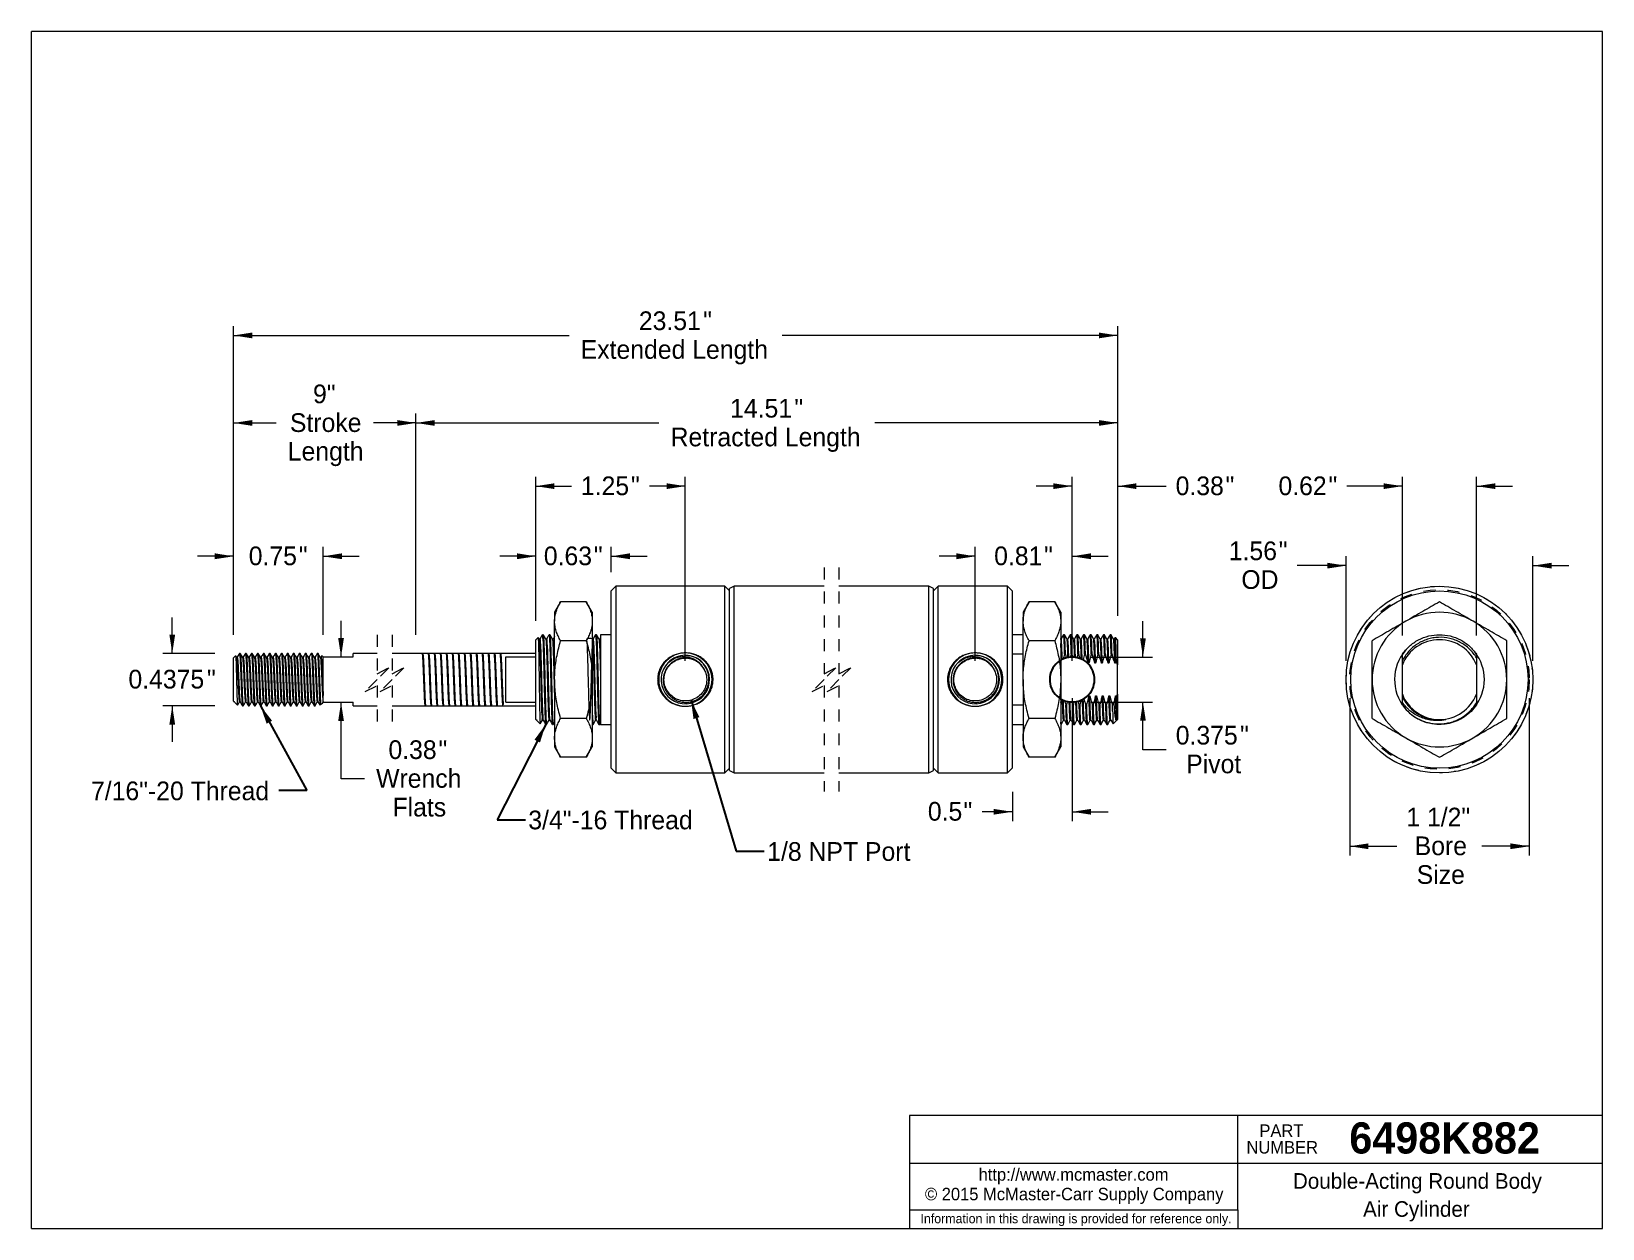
# Model space of a CAD drawing. Header units: inches. Extents: x 0.3 to 13.4, y 0.3 to 10.3.
import ezdxf

# ---------------------------------------------------------------- set-up
doc = ezdxf.new("R2010")
doc.units = ezdxf.units.IN
doc.header["$LTSCALE"] = 1.25
doc.header["$MEASUREMENT"] = 0
doc.linetypes.add('SLD-Dashed', pattern=[0.075, 0.05, -0.025])
doc.linetypes.add('SLD-Solid', pattern=[0])
doc.styles.add('SLDTEXTSTYLE0', font='ARIAL.TTF', dxfattribs={"width": 0.948})
doc.styles.add('SLDTEXTSTYLE1', font='ARIALBD.TTF', dxfattribs={"width": 0.948})
doc.styles.get("Standard").update_dxf_attribs({"font": 'ARIAL.TTF'})
doc.dimstyles.new('SLDDIMSTYLE0', dxfattribs={"dimtxt": 0.15625, "dimasz": 0.15625, "dimexe": 0, "dimexo": 0.0625, "dimgap": 0.039062, "dimtad": 0, "dimtih": 1, "dimtoh": 1, "dimdec": 3, "dimrnd": 1e-09, "dimzin": 12, "dimdsep": 46, "dimlunit": 5, "dimtxsty": 'SLDTEXTSTYLE0', "dimsah": 1, "dimcen": 0.09, "dimadec": 0, "dimazin": 0, "dimtfac": 1, "dimtdec": 3, "dimtofl": 0, "dimtmove": 0, "dimatfit": 3, "dimfxl": 0, "dimfrac": 2, "dimtolj": 1, "dimtzin": 12, "dimarcsym": 0})
doc.dimstyles.new('SLDDIMSTYLE1', dxfattribs={"dimtxt": 0.15625, "dimasz": 0.15625, "dimexe": 0, "dimexo": 0.0625, "dimgap": 0.039062, "dimtad": 0, "dimtih": 1, "dimtoh": 1, "dimdec": 3, "dimrnd": 1e-09, "dimzin": 12, "dimdsep": 46, "dimlunit": 5, "dimtxsty": 'SLDTEXTSTYLE0', "dimsah": 1, "dimcen": 0.09, "dimadec": 0, "dimazin": 0, "dimtfac": 1, "dimtdec": 3, "dimtofl": 0, "dimtmove": 0, "dimatfit": 3, "dimfxl": 0, "dimfrac": 2, "dimtolj": 1, "dimtzin": 12, "dimarcsym": 0})
doc.dimstyles.new('SLDDIMSTYLE2', dxfattribs={"dimtxt": 0.15625, "dimasz": 0.15625, "dimexe": 0, "dimexo": 0.0625, "dimgap": 0.039062, "dimtad": 0, "dimtih": 1, "dimtoh": 1, "dimdec": 4, "dimrnd": 1e-09, "dimzin": 12, "dimdsep": 46, "dimlunit": 5, "dimtxsty": 'SLDTEXTSTYLE0', "dimsah": 1, "dimcen": 0.09, "dimadec": 0, "dimazin": 0, "dimtfac": 1, "dimtdec": 4, "dimtofl": 0, "dimtmove": 0, "dimatfit": 3, "dimfxl": 0, "dimfrac": 2, "dimtolj": 1, "dimtzin": 12, "dimarcsym": 0})
doc.dimstyles.new('SLDDIMSTYLE3', dxfattribs={"dimtxt": 0, "dimasz": 0.15625, "dimexe": 0, "dimexo": 0.0625, "dimgap": 0, "dimtad": 0, "dimtih": 1, "dimtoh": 1, "dimdec": 0, "dimrnd": 1e-09, "dimzin": 0, "dimdsep": 46, "dimtxsty": 'Standard', "dimsah": 1, "dimcen": 0.09, "dimadec": 0, "dimazin": 0, "dimtfac": 0.15625, "dimtdec": 0, "dimtofl": 0, "dimtmove": 0, "dimatfit": 3, "dimfxl": 0, "dimfrac": 2, "dimtolj": 1, "dimtzin": 0, "dimarcsym": 0})

msp = doc.modelspace()

# ---------------------------------------------------------------- texts
at = {"color": 7, "linetype": 'Continuous', "lineweight": 0, "attachment_point": 1}
for s, insert, char_height, style in [('7/16"-20 Thread', (0.81011, 4.04681), 0.15625, 'SLDTEXTSTYLE0'), ('3/4"-16 Thread', (4.46334, 3.80393), 0.15625, 'SLDTEXTSTYLE0'), ('1/8 NPT Port ', (6.45936, 3.54053), 0.15625, 'SLDTEXTSTYLE0'), ('6498K882', (11.32195, 1.19972), 0.260417, 'SLDTEXTSTYLE1'), ('© 2015 McMaster-Carr Supply Company', (7.77706, 0.65297), 0.1041667, 'SLDTEXTSTYLE0'), ('Double-Acting Round Body', (10.8505, 0.77549), 0.1302083, 'SLDTEXTSTYLE0'), ('Air Cylinder', (11.43668, 0.54111), 0.1302083, 'SLDTEXTSTYLE0')]:
    msp.add_mtext(s, dxfattribs=dict(at, insert=insert, char_height=char_height, style=style))

# ---------------------------------------------------------------- blocks, each defined once
blk = doc.blocks.new('Shortened Dimensions Statement')
at = {"color": 7, "linetype": 'SLD-Solid', "lineweight": 0, "insert": (-1.28, 0.041), "char_height": 0.07812, "attachment_point": 1, "style": 'SLDTEXTSTYLE0'}
blk.add_mtext('Information in this drawing is provided for reference only.', dxfattribs=at)
blk = doc.blocks.new('Internet')
at = {"color": 7, "linetype": 'SLD-Solid', "lineweight": 0, "insert": (-0.779, 0.127), "char_height": 0.10417, "attachment_point": 1, "style": 'SLDTEXTSTYLE0'}
blk.add_mtext('http://www.mcmaster.com', dxfattribs=at)
blk = doc.blocks.new('Part Number Tag')
at = {"color": 7, "linetype": 'SLD-Solid', "lineweight": 0, "char_height": 0.1042, "attachment_point": 1, "style": 'SLDTEXTSTYLE0'}
for s, insert in [('PART', (-0.187, 0.139)), ('NUMBER', (-0.295, 0))]:
    blk.add_mtext(s, dxfattribs=dict(at, insert=insert))
blk = doc.blocks.new('SW_BROKEN_VIEW_0')
at = {"color": 0, "linetype": 'SLD-Dashed'}
for p, q in [((-0.196, 0.132), (-0.215, 0.129)), ((-0.176, 0.133), (-0.196, 0.132)), ((-0.156, 0.131), (-0.176, 0.133)), ((-0.137, 0.128), (-0.156, 0.131)), ((-0.357, 0.006), (-0.362, -0.013)), ((-0.349, 0.024), (-0.357, 0.006)), ((-0.34, 0.042), (-0.349, 0.024)), ((-0.329, 0.058), (-0.34, 0.042)), ((-0.316, 0.073), (-0.329, 0.058)), ((-0.302, 0.087), (-0.316, 0.073)), ((-0.287, 0.099), (-0.302, 0.087)), ((-0.27, 0.109), (-0.287, 0.099)), ((-0.253, 0.118), (-0.27, 0.109)), ((-0.234, 0.124), (-0.253, 0.118)), ((-0.215, 0.129), (-0.234, 0.124)), ((-0.118, 0.122), (-0.137, 0.128)), ((-0.1, 0.115), (-0.118, 0.122)), ((-0.083, 0.106), (-0.1, 0.115)), ((-0.066, 0.095), (-0.083, 0.106)), ((-0.051, 0.082), (-0.066, 0.095)), ((-0.038, 0.068), (-0.051, 0.082)), ((-0.026, 0.053), (-0.038, 0.068)), ((-0.015, 0.036), (-0.026, 0.053)), ((-0.007, 0.018), (-0.015, 0.036)), ((0, 0), (-0.007, 0.018)), ((0.005, -0.019), (0, 0)), ((-0.365, -0.032), (-0.367, -0.052)), ((-0.367, -0.052), (-0.366, -0.071)), ((-0.366, -0.071), (-0.363, -0.091)), ((-0.362, -0.013), (-0.365, -0.032)), ((-0.363, -0.091), (-0.359, -0.11)), ((-0.359, -0.11), (-0.352, -0.128)), ((-0.352, -0.128), (-0.343, -0.146)), ((-0.009, -0.134), (-0.002, -0.116)), ((-0.002, -0.116), (0.003, -0.097)), ((0.003, -0.097), (0.007, -0.078)), ((0.007, -0.038), (0.005, -0.019)), ((0.008, -0.058), (0.007, -0.038)), ((0.007, -0.078), (0.008, -0.058)), ((-0.343, -0.146), (-0.333, -0.162)), ((-0.333, -0.162), (-0.321, -0.178)), ((-0.321, -0.178), (-0.307, -0.192)), ((-0.307, -0.192), (-0.292, -0.205)), ((-0.292, -0.205), (-0.276, -0.216)), ((-0.276, -0.216), (-0.259, -0.225)), ((-0.259, -0.225), (-0.24, -0.232)), ((-0.24, -0.232), (-0.221, -0.238)), ((-0.221, -0.238), (-0.202, -0.241)), ((-0.202, -0.241), (-0.183, -0.242)), ((-0.183, -0.242), (-0.163, -0.242)), ((-0.163, -0.242), (-0.144, -0.239)), ((-0.144, -0.239), (-0.124, -0.234)), ((-0.124, -0.234), (-0.106, -0.227)), ((-0.106, -0.227), (-0.088, -0.219)), ((-0.088, -0.219), (-0.072, -0.208)), ((-0.072, -0.208), (-0.056, -0.196)), ((-0.056, -0.196), (-0.042, -0.183)), ((-0.042, -0.183), (-0.03, -0.168)), ((-0.03, -0.168), (-0.019, -0.151)), ((-0.019, -0.151), (-0.009, -0.134))]:
    blk.add_line(p, q, dxfattribs=at)
blk = doc.blocks.new('*D5')
at = {"color": 7, "linetype": 'SLD-Solid', "lineweight": 0}
for p, q in [((9.598, 5.086), (9.598, 5.386)), ((9.163, 5.086), (9.677, 5.086)), ((9.163, 4.711), (9.677, 4.711)), ((9.598, 4.311), (9.598, 4.711)), ((9.793, 4.311), (9.598, 4.311))]:
    blk.add_line(p, q, dxfattribs=at)
for points in [[(9.598, 5.086), (9.622, 5.242), (9.574, 5.242)], [(9.598, 4.711), (9.574, 4.555), (9.622, 4.555)]]:
    blk.add_solid(points, dxfattribs=at)
at = {"color": 7, "linetype": 'SLD-Solid', "lineweight": 0, "attachment_point": 1, "style": 'SLDTEXTSTYLE0'}
for s, insert, char_height in [('0.375', (9.872, 4.512), 0.1562), ('"', (10.409, 4.512), 0.156), ('Pivot', (9.959, 4.272), 0.1562)]:
    blk.add_mtext(s, dxfattribs=dict(at, insert=insert, char_height=char_height))
blk = doc.blocks.new('*D6')
at = {"color": 7, "linetype": 'SLD-Solid', "lineweight": 0}
for p, q in [((3.525, 5.273), (3.525, 7.12)), ((9.387, 5.43), (9.387, 7.12)), ((3.525, 7.042), (5.554, 7.042)), ((9.387, 7.042), (7.357, 7.042))]:
    blk.add_line(p, q, dxfattribs=at)
for points in [[(3.525, 7.042), (3.682, 7.018), (3.682, 7.066)], [(9.387, 7.042), (9.23, 7.066), (9.23, 7.018)]]:
    blk.add_solid(points, dxfattribs=at)
at = {"color": 7, "linetype": 'SLD-Solid', "lineweight": 0, "attachment_point": 1, "style": 'SLDTEXTSTYLE0'}
for s, insert, char_height in [('14.51', (6.149, 7.243), 0.1562), ('"', (6.686, 7.243), 0.156), ('Retracted Length', (5.652, 7.003), 0.15625)]:
    blk.add_mtext(s, dxfattribs=dict(at, insert=insert, char_height=char_height))
blk = doc.blocks.new('*D7')
at = {"color": 7, "linetype": 'SLD-Solid', "lineweight": 0}
for p, q in [((2, 5.273), (2, 7.851)), ((2, 7.773), (4.804, 7.773)), ((9.387, 7.773), (6.583, 7.773)), ((9.387, 5.43), (9.387, 7.851))]:
    blk.add_line(p, q, dxfattribs=at)
for points in [[(2, 7.773), (2.157, 7.749), (2.157, 7.797)], [(9.387, 7.773), (9.23, 7.797), (9.23, 7.749)]]:
    blk.add_solid(points, dxfattribs=at)
at = {"color": 7, "linetype": 'SLD-Solid', "lineweight": 0, "attachment_point": 1, "style": 'SLDTEXTSTYLE0'}
for s, insert, char_height in [('23.51', (5.387, 7.974), 0.1562), ('"', (5.924, 7.974), 0.156), ('Extended Length', (4.901, 7.734), 0.15625)]:
    blk.add_mtext(s, dxfattribs=dict(at, insert=insert, char_height=char_height))
blk = doc.blocks.new('*D8')
at = {"color": 7, "linetype": 'SLD-Solid', "lineweight": 0}
for p, q in [((2, 5.273), (2, 7.12)), ((3.525, 5.273), (3.525, 7.12)), ((2, 7.042), (2.356, 7.042)), ((3.525, 7.042), (3.169, 7.042))]:
    blk.add_line(p, q, dxfattribs=at)
for points in [[(2, 7.042), (2.157, 7.018), (2.157, 7.066)], [(3.525, 7.042), (3.369, 7.066), (3.369, 7.018)]]:
    blk.add_solid(points, dxfattribs=at)
at = {"color": 7, "linetype": 'SLD-Solid', "lineweight": 0, "char_height": 0.1562, "attachment_point": 1, "style": 'SLDTEXTSTYLE0'}
for s, insert in [('9"', (2.665, 7.363)), ('Stroke', (2.472, 7.123)), ('Length', (2.454, 6.884))]:
    blk.add_mtext(s, dxfattribs=dict(at, insert=insert))
blk = doc.blocks.new('*D9')
at = {"color": 7, "linetype": 'SLD-Solid', "lineweight": 0}
for p, q in [((9.007, 5.055), (9.007, 6.592)), ((9.387, 5.43), (9.387, 6.592)), ((9.007, 6.514), (8.706, 6.514)), ((9.387, 6.514), (9.793, 6.514))]:
    blk.add_line(p, q, dxfattribs=at)
for points in [[(9.007, 6.514), (8.85, 6.538), (8.85, 6.49)], [(9.387, 6.514), (9.543, 6.49), (9.543, 6.538)]]:
    blk.add_solid(points, dxfattribs=at)
at = {"color": 7, "linetype": 'SLD-Solid', "lineweight": 0, "attachment_point": 1, "style": 'SLDTEXTSTYLE0'}
for s, insert, char_height in [('0.38', (9.871, 6.595), 0.1562), ('"', (10.288, 6.595), 0.156)]:
    blk.add_mtext(s, dxfattribs=dict(at, insert=insert, char_height=char_height))
blk = doc.blocks.new('*D10')
at = {"color": 7, "linetype": 'SLD-Solid', "lineweight": 0}
for p, q in [((8.197, 5.928), (7.896, 5.928)), ((8.197, 5.055), (8.197, 6.007)), ((9.007, 5.055), (9.007, 6.007)), ((9.007, 5.928), (9.307, 5.928))]:
    blk.add_line(p, q, dxfattribs=at)
for points in [[(8.197, 5.928), (8.04, 5.953), (8.04, 5.904)], [(9.007, 5.928), (9.163, 5.904), (9.163, 5.953)]]:
    blk.add_solid(points, dxfattribs=at)
at = {"color": 7, "linetype": 'SLD-Solid', "lineweight": 0, "attachment_point": 1, "style": 'SLDTEXTSTYLE0'}
for s, insert, char_height in [('0.81', (8.355, 6.01), 0.1562), ('"', (8.772, 6.01), 0.156)]:
    blk.add_mtext(s, dxfattribs=dict(at, insert=insert, char_height=char_height))
blk = doc.blocks.new('*D11')
at = {"color": 7, "linetype": 'SLD-Solid', "lineweight": 0}
for p, q in [((9.007, 4.742), (9.007, 3.716)), ((8.507, 3.962), (8.507, 3.716)), ((8.507, 3.794), (8.254, 3.794)), ((9.007, 3.794), (9.307, 3.794))]:
    blk.add_line(p, q, dxfattribs=at)
for points in [[(8.507, 3.794), (8.35, 3.818), (8.35, 3.77)], [(9.007, 3.794), (9.163, 3.77), (9.163, 3.818)]]:
    blk.add_solid(points, dxfattribs=at)
at = {"color": 7, "linetype": 'SLD-Solid', "lineweight": 0, "attachment_point": 1, "style": 'SLDTEXTSTYLE0'}
for s, insert, char_height in [('0.5', (7.801, 3.876), 0.1562), ('"', (8.099, 3.876), 0.156)]:
    blk.add_mtext(s, dxfattribs=dict(at, insert=insert, char_height=char_height))
blk = doc.blocks.new('*D12')
at = {"color": 7, "linetype": 'SLD-Solid', "lineweight": 0}
for p, q in [((2, 5.928), (1.7, 5.928)), ((2, 5.273), (2, 6.007)), ((2.75, 5.273), (2.75, 6.007)), ((2.75, 5.928), (3.051, 5.928))]:
    blk.add_line(p, q, dxfattribs=at)
for points in [[(2, 5.928), (1.844, 5.953), (1.844, 5.904)], [(2.75, 5.928), (2.907, 5.904), (2.907, 5.953)]]:
    blk.add_solid(points, dxfattribs=at)
at = {"color": 7, "linetype": 'SLD-Solid', "lineweight": 0, "attachment_point": 1, "style": 'SLDTEXTSTYLE0'}
for s, insert, char_height in [('0.75', (2.128, 6.01), 0.1562), ('"', (2.546, 6.01), 0.156)]:
    blk.add_mtext(s, dxfattribs=dict(at, insert=insert, char_height=char_height))
blk = doc.blocks.new('*D13')
at = {"color": 7, "linetype": 'SLD-Solid', "lineweight": 0}
for p, q in [((4.525, 5.928), (4.225, 5.928)), ((4.525, 5.388), (4.525, 6.007)), ((5.155, 5.795), (5.155, 6.007)), ((5.155, 5.928), (5.456, 5.928))]:
    blk.add_line(p, q, dxfattribs=at)
for points in [[(4.525, 5.928), (4.369, 5.953), (4.369, 5.904)], [(5.155, 5.928), (5.312, 5.904), (5.312, 5.953)]]:
    blk.add_solid(points, dxfattribs=at)
at = {"color": 7, "linetype": 'SLD-Solid', "lineweight": 0, "attachment_point": 1, "style": 'SLDTEXTSTYLE0'}
for s, insert, char_height in [('0.63', (4.593, 6.01), 0.1562), ('"', (5.011, 6.01), 0.156)]:
    blk.add_mtext(s, dxfattribs=dict(at, insert=insert, char_height=char_height))
blk = doc.blocks.new('*D14')
at = {"color": 7, "linetype": 'SLD-Solid', "lineweight": 0}
for p, q in [((1.489, 5.117), (1.489, 5.418)), ((1.844, 5.117), (1.411, 5.117)), ((1.844, 4.68), (1.411, 4.68)), ((1.489, 4.68), (1.489, 4.379))]:
    blk.add_line(p, q, dxfattribs=at)
for points in [[(1.489, 5.117), (1.513, 5.273), (1.465, 5.273)], [(1.489, 4.68), (1.465, 4.523), (1.513, 4.523)]]:
    blk.add_solid(points, dxfattribs=at)
at = {"color": 7, "linetype": 'SLD-Solid', "lineweight": 0, "attachment_point": 1, "style": 'SLDTEXTSTYLE0'}
for s, insert, char_height in [('0.4375', (1.123, 4.98), 0.1562), ('"', (1.779, 4.98), 0.156)]:
    blk.add_mtext(s, dxfattribs=dict(at, insert=insert, char_height=char_height))
blk = doc.blocks.new('*D15')
at = {"color": 7, "linetype": 'SLD-Solid', "lineweight": 0}
for p, q in [((4.525, 5.43), (4.525, 6.592)), ((5.775, 5.055), (5.775, 6.592)), ((4.525, 6.514), (4.825, 6.514)), ((5.775, 6.514), (5.475, 6.514))]:
    blk.add_line(p, q, dxfattribs=at)
for points in [[(4.525, 6.514), (4.682, 6.49), (4.682, 6.538)], [(5.775, 6.514), (5.619, 6.538), (5.619, 6.49)]]:
    blk.add_solid(points, dxfattribs=at)
at = {"color": 7, "linetype": 'SLD-Solid', "lineweight": 0, "attachment_point": 1, "style": 'SLDTEXTSTYLE0'}
for s, insert, char_height in [('1.25', (4.903, 6.595), 0.1562), ('"', (5.321, 6.595), 0.156)]:
    blk.add_mtext(s, dxfattribs=dict(at, insert=insert, char_height=char_height))
blk = doc.blocks.new('*D16')
at = {"color": 7, "linetype": 'SLD-Solid', "lineweight": 0}
for p, q in [((2.899, 5.088), (2.899, 5.389)), ((2.899, 4.069), (2.899, 4.708)), ((3.094, 4.069), (2.899, 4.069))]:
    blk.add_line(p, q, dxfattribs=at)
for points in [[(2.899, 5.088), (2.923, 5.245), (2.875, 5.245)], [(2.899, 4.708), (2.875, 4.552), (2.923, 4.552)]]:
    blk.add_solid(points, dxfattribs=at)
at = {"color": 7, "linetype": 'SLD-Solid', "lineweight": 0, "attachment_point": 1, "style": 'SLDTEXTSTYLE0'}
for s, insert, char_height in [('0.38', (3.295, 4.391), 0.1562), ('"', (3.713, 4.391), 0.156), ('Wrench', (3.192, 4.151), 0.1562), ('Flats', (3.329, 3.911), 0.1562)]:
    blk.add_mtext(s, dxfattribs=dict(at, insert=insert, char_height=char_height))
blk = doc.blocks.new('*D17')
at = {"color": 7, "linetype": 'SLD-Solid', "lineweight": 0}
for p, q in [((11.765, 5.266), (11.765, 6.592)), ((12.385, 5.266), (12.385, 6.592)), ((11.765, 6.514), (11.302, 6.514)), ((12.385, 6.514), (12.685, 6.514))]:
    blk.add_line(p, q, dxfattribs=at)
for points in [[(11.765, 6.514), (11.608, 6.538), (11.608, 6.49)], [(12.385, 6.514), (12.541, 6.49), (12.541, 6.538)]]:
    blk.add_solid(points, dxfattribs=at)
at = {"color": 7, "linetype": 'SLD-Solid', "lineweight": 0, "attachment_point": 1, "style": 'SLDTEXTSTYLE0'}
for s, insert, char_height in [('0.62', (10.73, 6.595), 0.1562), ('"', (11.148, 6.595), 0.156)]:
    blk.add_mtext(s, dxfattribs=dict(at, insert=insert, char_height=char_height))
blk = doc.blocks.new('*D18')
at = {"color": 7, "linetype": 'SLD-Solid', "lineweight": 0}
for p, q in [((11.295, 5.055), (11.295, 5.928)), ((12.855, 5.055), (12.855, 5.928)), ((11.295, 5.85), (10.887, 5.85)), ((12.855, 5.85), (13.155, 5.85))]:
    blk.add_line(p, q, dxfattribs=at)
for points in [[(11.295, 5.85), (11.138, 5.874), (11.138, 5.826)], [(12.855, 5.85), (13.011, 5.826), (13.011, 5.874)]]:
    blk.add_solid(points, dxfattribs=at)
at = {"color": 7, "linetype": 'SLD-Solid', "lineweight": 0, "attachment_point": 1, "style": 'SLDTEXTSTYLE0'}
for s, insert, char_height in [('1.56', (10.315, 6.052), 0.1562), ('"', (10.732, 6.052), 0.156), ('OD', (10.42, 5.812), 0.1562)]:
    blk.add_mtext(s, dxfattribs=dict(at, insert=insert, char_height=char_height))
blk = doc.blocks.new('*D19')
at = {"color": 7, "linetype": 'SLD-Solid', "lineweight": 0}
for p, q in [((11.325, 4.742), (11.325, 3.428)), ((12.825, 4.742), (12.825, 3.428)), ((11.325, 3.506), (11.72, 3.506)), ((12.825, 3.506), (12.43, 3.506))]:
    blk.add_line(p, q, dxfattribs=at)
for points in [[(11.325, 3.506), (11.481, 3.482), (11.481, 3.53)], [(12.825, 3.506), (12.668, 3.53), (12.668, 3.482)]]:
    blk.add_solid(points, dxfattribs=at)
at = {"color": 7, "linetype": 'SLD-Solid', "lineweight": 0, "char_height": 0.1562, "attachment_point": 1, "style": 'SLDTEXTSTYLE0'}
for s, insert in [('1 1/2"', (11.798, 3.828)), ('Bore', (11.868, 3.588)), ('Size', (11.885, 3.348))]:
    blk.add_mtext(s, dxfattribs=dict(at, insert=insert))

# ---------------------------------------------------------------- dimensions: what is measured, and where the dimension line sits
at = {"color": 7, "linetype": 'SLD-Solid', "lineweight": 0}
for base, p1, p2, text, dimstyle, picture, middle in [((9.38653, 7.7728), (2.00028, 5.11715), (9.38653, 5.2734), '23.51"\\PExtended Length', 'SLDDIMSTYLE1', '*D7', (5.6934, 7.7728)), ((3.52528, 7.04179), (2.00028, 5.11715), (3.52528, 5.11715), '9"\\PStroke\\PLength', 'SLDDIMSTYLE1', '*D8', (2.76278, 7.04179)), ((9.38653, 7.04179), (3.52528, 5.11715), (9.38653, 5.2734), '14.51"\\PRetracted Length', 'SLDDIMSTYLE1', '*D6', (6.4559, 7.04179)), ((4.52528, 6.51381), (5.77528, 4.8984), (4.52528, 5.2734), '<>"', 'SLDDIMSTYLE1', '*D15', (5.15028, 6.51381)), ((9.38653, 6.51381), (9.00653, 4.8984), (9.38653, 5.2734), '<>"', 'SLDDIMSTYLE0', '*D9', (10.11763, 6.51381)), ((12.38474, 6.51381), (11.76474, 5.10941), (12.38474, 5.10941), '<>"', 'SLDDIMSTYLE0', '*D17', (10.97716, 6.51381)), ((12.85474, 5.85034), (11.29474, 4.8984), (12.85474, 4.8984), '<>"\\POD', 'SLDDIMSTYLE0', '*D18', (10.56161, 5.85034)), ((2.75028, 5.92847), (2.00028, 5.11715), (2.75028, 5.11715), '<>"', 'SLDDIMSTYLE0', '*D12', (2.37528, 5.92847)), ((5.15528, 5.92847), (4.52528, 5.23173), (5.15528, 5.6384), '<>"', 'SLDDIMSTYLE0', '*D13', (4.84028, 5.92847)), ((9.00653, 5.92847), (8.19653, 4.8984), (9.00653, 4.8984), '<>"', 'SLDDIMSTYLE0', '*D10', (8.60153, 5.92847)), ((8.50653, 3.79435), (9.00653, 4.8984), (8.50653, 4.1184), '<>"', 'SLDDIMSTYLE0', '*D11', (7.98819, 3.79435)), ((12.82474, 3.50625), (11.32474, 4.8984), (12.82474, 4.8984), '<>\\PBore\\PSize', 'SLDDIMSTYLE1', '*D19', (12.07474, 3.50625))]:
    dim = msp.add_linear_dim(base=base, p1=p1, p2=p2, text=text, dimstyle=dimstyle, dxfattribs=at)
    dim.commit()
    dim.dimension.update_dxf_attribs({"geometry": picture, "text_midpoint": middle, "dimtype": 160})
for base, p1, p2, text, dimstyle, picture, middle in [((1.48881, 4.67965), (2.00028, 5.11715), (2.00028, 4.67965), '<>"', 'SLDDIMSTYLE2', '*D14', (1.48881, 4.8984)), ((2.89931, 4.7084), (3.00028, 5.0884), (3.00028, 4.7084), '<>"\\PWrench\\PFlats', 'SLDDIMSTYLE0', '*D16', (2.89931, 4.06949)), ((9.59842, 5.0859), (9.00653, 4.7109), (9.00653, 5.0859), '<>"\\PPivot', 'SLDDIMSTYLE0', '*D5', (9.59842, 4.31076))]:
    dim = msp.add_linear_dim(base=base, p1=p1, p2=p2, angle=90, text=text, dimstyle=dimstyle, dxfattribs=at)
    dim.commit()
    dim.dimension.update_dxf_attribs({"geometry": picture, "text_midpoint": middle, "dimtype": 160})

# ---------------------------------------------------------------- linework, layer by layer
at = {"color": 7, "linetype": 'SLD-Solid', "lineweight": 0}
for p, q in [((0.3125, 0.3125), (0.3125, 10.3125)), ((13.4375, 10.3125), (0.3125, 10.3125)), ((13.4375, 0.3125), (13.4375, 10.3125)), ((13.4375, 1.25656), (7.64672, 1.25656)), ((7.64672, 1.25656), (7.64672, 0.3125)), ((10.39062, 0.85938), (10.39062, 1.25656)), ((7.64672, 0.85938), (13.4375, 0.85938)), ((10.39062, 0.46875), (10.39062, 0.85938)), ((7.64672, 0.46875), (10.39062, 0.46875)), ((10.39062, 0.46875), (10.39062, 0.3125)), ((0.3125, 0.3125), (13.4375, 0.3125))]:
    msp.add_line(p, q, dxfattribs=at)
at = {"color": 7, "linetype": 'SLD-Dashed', "lineweight": 0}
for p, q in [((6.93353, 5.83465), (6.93353, 4.94761)), ((7.05853, 5.83465), (7.05853, 4.94761)), ((3.20028, 5.27315), (3.20028, 4.94761)), ((3.32528, 5.27315), (3.32528, 4.94761)), ((3.20028, 4.94761), (3.2987, 4.99683)), ((3.2987, 4.99683), (3.20028, 4.8984)), ((3.32528, 4.94761), (3.4237, 4.99683)), ((3.4237, 4.99683), (3.32528, 4.8984)), ((6.93353, 4.94761), (7.03195, 4.99683)), ((7.03195, 4.99683), (6.93353, 4.8984)), ((7.05853, 4.94761), (7.15695, 4.99683)), ((7.15695, 4.99683), (7.05853, 4.8984)), ((3.20028, 4.8984), (3.10185, 4.79998)), ((3.32528, 4.8984), (3.22685, 4.79998)), ((6.93353, 4.8984), (6.8351, 4.79998)), ((7.05853, 4.8984), (6.9601, 4.79998)), ((3.10185, 4.79998), (3.20028, 4.84919)), ((3.20028, 4.84919), (3.20028, 4.52365)), ((3.22685, 4.79998), (3.32528, 4.84919)), ((3.32528, 4.84919), (3.32528, 4.52365)), ((6.8351, 4.79998), (6.93353, 4.84919)), ((6.93353, 4.84919), (6.93353, 3.96215)), ((6.9601, 4.79998), (7.05853, 4.84919)), ((7.05853, 4.84919), (7.05853, 3.96215))]:
    msp.add_line(p, q, dxfattribs=at)
at = {"color": 7, "linetype": 'SLD-Solid', "lineweight": 15}
for p, q in [((5.19528, 5.6784), (5.15528, 5.6384)), ((6.10553, 5.6784), (5.19528, 5.6784)), ((5.19528, 5.6784), (5.19528, 4.1184)), ((6.14453, 5.6394), (6.10553, 5.6784)), ((6.10553, 4.1184), (6.10553, 5.6784)), ((6.18353, 5.6784), (6.14453, 5.6589)), ((6.14453, 4.1379), (6.14453, 5.6589)), ((6.93353, 5.6784), (6.18353, 5.6784)), ((6.18353, 4.1184), (6.18353, 5.6784)), ((7.80853, 5.6784), (7.05853, 5.6784)), ((7.84753, 5.6589), (7.80853, 5.6784)), ((7.80853, 4.1184), (7.80853, 5.6784)), ((7.88653, 5.6784), (7.84753, 5.6394)), ((7.84753, 4.1379), (7.84753, 5.6589)), ((8.46653, 5.6784), (7.88653, 5.6784)), ((7.88653, 4.1184), (7.88653, 5.6784)), ((8.50653, 5.6384), (8.46653, 5.6784)), ((8.46653, 4.1184), (8.46653, 5.6784)), ((4.73302, 5.54792), (4.68278, 5.4609)), ((4.94754, 5.54792), (4.73302, 5.54792)), ((4.99778, 5.4609), (4.94754, 5.54792)), ((5.15528, 4.1584), (5.15528, 5.6384)), ((8.50653, 5.6384), (8.50653, 4.1584)), ((8.64677, 5.54792), (8.59653, 5.4609)), ((8.86129, 5.54792), (8.64677, 5.54792)), ((8.91153, 5.4609), (8.86129, 5.54792)), ((4.68278, 5.4609), (4.68278, 5.38554)), ((4.68278, 4.8984), (4.68278, 5.38554)), ((4.99778, 5.4609), (4.99778, 5.38554)), ((4.99778, 5.38554), (4.99778, 4.8984)), ((8.59653, 5.4609), (8.59653, 5.38554)), ((8.59653, 4.8984), (8.59653, 5.38554)), ((8.91153, 5.4609), (8.91153, 5.38554)), ((8.91153, 5.38554), (8.91153, 4.8984)), ((4.54432, 5.25077), (4.52528, 5.23173)), ((4.55342, 5.237), (4.54565, 5.25044)), ((4.58778, 5.2734), (4.58083, 5.2734)), ((4.64333, 5.2734), (4.63639, 5.2734)), ((5.03223, 5.2734), (5.02528, 5.2734)), ((5.15528, 5.2734), (5.06528, 5.2734)), ((5.06528, 5.2734), (5.06528, 4.5234)), ((8.59653, 5.2734), (8.50653, 5.2734)), ((8.94208, 5.2734), (8.93513, 5.2734)), ((8.99764, 5.2734), (8.99069, 5.2734)), ((9.04615, 5.27337), (9.04591, 5.27231)), ((9.0532, 5.2734), (9.04625, 5.2734)), ((9.10875, 5.2734), (9.10181, 5.2734)), ((9.16431, 5.2734), (9.15736, 5.2734)), ((9.21986, 5.2734), (9.21292, 5.2734)), ((9.27541, 5.2734), (9.26847, 5.2734)), ((9.33097, 5.2734), (9.32402, 5.2734)), ((9.33117, 5.27329), (9.33097, 5.27269)), ((9.38653, 5.23173), (9.36734, 5.25092)), ((4.52528, 4.8984), (4.52528, 5.23173)), ((4.56, 5.23732), (4.55324, 5.23732)), ((4.61556, 5.23732), (4.60879, 5.23732)), ((4.67111, 5.23732), (4.66435, 5.23732)), ((4.94754, 5.22316), (4.73302, 5.22316)), ((5.00444, 5.23732), (4.99768, 5.23732)), ((5.06, 5.23732), (5.05324, 5.23732)), ((5.06483, 5.246), (5.05963, 5.237)), ((8.86129, 5.22316), (8.64677, 5.22316)), ((8.9143, 5.23732), (8.90754, 5.23732)), ((8.96986, 5.23732), (8.9631, 5.23732)), ((9.02542, 5.23732), (9.01865, 5.23732)), ((9.08097, 5.23732), (9.07421, 5.23732)), ((9.13653, 5.23732), (9.12977, 5.23732)), ((9.19208, 5.23732), (9.18532, 5.23732)), ((9.24764, 5.23732), (9.24088, 5.23732)), ((9.30319, 5.23732), (9.29643, 5.23732)), ((9.35875, 5.23732), (9.35199, 5.23732)), ((9.38653, 5.23173), (9.38653, 5.02092)), ((2.01789, 5.09726), (2.00028, 5.07965)), ((2.00028, 4.71715), (2.00028, 5.07965)), ((2.02583, 5.08419), (2.0186, 5.09668)), ((2.03153, 5.08467), (2.02555, 5.08467)), ((2.05653, 5.11715), (2.05028, 5.11715)), ((2.08153, 5.08467), (2.07555, 5.08467)), ((2.10653, 5.11715), (2.10028, 5.11715)), ((2.13153, 5.08467), (2.12555, 5.08467)), ((2.15653, 5.11715), (2.15028, 5.11715)), ((2.18153, 5.08467), (2.17555, 5.08467)), ((2.20653, 5.11715), (2.20028, 5.11715)), ((2.23153, 5.08467), (2.22555, 5.08467)), ((2.25653, 5.11715), (2.25028, 5.11715)), ((2.28153, 5.08467), (2.27555, 5.08467)), ((2.30653, 5.11715), (2.30028, 5.11715)), ((2.33153, 5.08467), (2.32555, 5.08467)), ((2.35653, 5.11715), (2.35028, 5.11715)), ((2.38153, 5.08467), (2.37555, 5.08467)), ((2.40653, 5.11715), (2.40028, 5.11715)), ((2.43153, 5.08467), (2.42555, 5.08467)), ((2.45653, 5.11715), (2.45028, 5.11715)), ((2.48153, 5.08467), (2.47555, 5.08467)), ((2.50653, 5.11715), (2.50028, 5.11715)), ((2.53153, 5.08467), (2.52555, 5.08467)), ((2.55653, 5.11715), (2.55028, 5.11715)), ((2.58153, 5.08467), (2.57555, 5.08467)), ((2.60653, 5.11715), (2.60028, 5.11715)), ((2.63153, 5.08467), (2.62555, 5.08467)), ((2.65653, 5.11715), (2.65028, 5.11715)), ((2.68153, 5.08467), (2.67555, 5.08467)), ((2.70653, 5.11715), (2.70028, 5.11715)), ((2.73153, 5.08467), (2.72555, 5.08467)), ((2.73883, 5.09776), (2.73126, 5.08467)), ((2.75028, 4.7084), (2.75028, 5.0884)), ((2.75028, 5.0884), (3.00028, 5.0884)), ((3.20028, 5.1169), (3.00028, 5.1169)), ((3.00028, 5.0884), (3.00028, 5.1169)), ((3.57513, 5.1169), (3.32528, 5.1169)), ((3.58153, 5.11715), (3.57528, 5.11715)), ((3.62513, 5.1169), (3.58167, 5.1169)), ((3.58214, 5.11649), (3.582, 5.11674)), ((3.63153, 5.11715), (3.62528, 5.11715)), ((3.67513, 5.1169), (3.63167, 5.1169)), ((3.63214, 5.11649), (3.63199, 5.11674)), ((3.68153, 5.11715), (3.67528, 5.11715)), ((3.72513, 5.1169), (3.68167, 5.1169)), ((3.68214, 5.11649), (3.68199, 5.11674)), ((3.73153, 5.11715), (3.72528, 5.11715)), ((3.77513, 5.1169), (3.73167, 5.1169)), ((3.73214, 5.11649), (3.73199, 5.11674)), ((3.78153, 5.11715), (3.77528, 5.11715)), ((3.82513, 5.1169), (3.78167, 5.1169)), ((3.78214, 5.1165), (3.78199, 5.11675)), ((3.83153, 5.11715), (3.82528, 5.11715)), ((3.87513, 5.1169), (3.83167, 5.1169)), ((3.83214, 5.11649), (3.83199, 5.11674)), ((3.88153, 5.11715), (3.87528, 5.11715)), ((3.92513, 5.1169), (3.88167, 5.1169)), ((3.88214, 5.11649), (3.88199, 5.11674)), ((3.93153, 5.11715), (3.92528, 5.11715)), ((3.97513, 5.1169), (3.93167, 5.1169)), ((3.93214, 5.11649), (3.932, 5.11674)), ((3.98153, 5.11715), (3.97528, 5.11715)), ((4.02513, 5.1169), (3.98167, 5.1169)), ((3.98214, 5.11649), (3.98199, 5.11674)), ((4.03153, 5.11715), (4.02528, 5.11715)), ((4.07513, 5.1169), (4.03167, 5.1169)), ((4.03214, 5.11649), (4.03199, 5.11674)), ((4.08153, 5.11715), (4.07528, 5.11715)), ((4.12513, 5.1169), (4.08167, 5.1169)), ((4.08214, 5.11649), (4.08199, 5.11674)), ((4.13153, 5.11715), (4.12528, 5.11715)), ((4.17513, 5.1169), (4.13167, 5.1169)), ((4.13214, 5.1165), (4.13199, 5.11675)), ((4.18153, 5.11715), (4.17528, 5.11715)), ((4.22513, 5.1169), (4.18167, 5.1169)), ((4.18214, 5.11649), (4.18199, 5.11674)), ((4.23153, 5.11715), (4.22528, 5.11715)), ((4.52528, 5.1169), (4.23167, 5.1169)), ((4.23214, 5.11649), (4.23199, 5.11674)), ((4.27528, 4.7084), (4.27528, 5.0884)), ((4.27528, 5.0884), (4.52528, 5.0884)), ((8.59653, 5.10941), (8.50653, 5.10941)), ((8.95065, 5.10941), (8.94371, 5.10941)), ((9.00621, 5.10941), (8.99926, 5.10941)), ((9.06176, 5.10941), (9.05482, 5.10941)), ((9.07345, 5.07355), (9.08321, 5.0695)), ((9.09026, 5.06617), (9.09735, 5.06243)), ((9.11732, 5.10941), (9.11038, 5.10941)), ((9.14673, 5.03538), (9.13979, 5.03538)), ((9.17288, 5.10941), (9.16593, 5.10941)), ((9.20229, 5.03538), (9.19534, 5.03538)), ((9.22843, 5.10941), (9.22149, 5.10941)), ((9.25784, 5.03538), (9.2509, 5.03538)), ((9.28399, 5.10941), (9.27704, 5.10941)), ((9.3134, 5.03538), (9.30645, 5.03538)), ((9.33954, 5.10941), (9.3326, 5.10941)), ((9.36895, 5.03538), (9.36201, 5.03538)), ((9.37306, 5.05386), (9.36895, 5.03538)), ((9.38653, 5.02092), (9.37306, 5.05386)), ((9.38653, 4.77588), (9.38653, 5.02092)), ((11.76474, 4.77588), (11.76474, 5.02092)), ((12.38474, 5.02092), (12.38474, 4.77588)), ((4.52528, 4.56507), (4.52528, 4.8984)), ((4.68278, 4.8984), (4.68278, 4.41126)), ((4.99778, 4.8984), (4.99778, 4.41126)), ((8.59653, 4.8984), (8.59653, 4.41126)), ((8.91153, 4.8984), (8.91153, 4.41126)), ((8.91153, 4.73675), (8.91839, 4.73291)), ((8.9259, 4.72912), (8.91839, 4.73291)), ((9.10475, 4.73869), (9.09932, 4.73547)), ((9.14716, 4.76142), (9.1541, 4.76142)), ((9.20271, 4.76142), (9.20966, 4.76142)), ((9.25827, 4.76142), (9.26521, 4.76142)), ((9.31382, 4.76142), (9.32077, 4.76142)), ((9.36938, 4.76142), (9.37632, 4.76142)), ((9.37632, 4.76142), (9.37812, 4.75457)), ((9.37812, 4.75457), (9.38653, 4.77588)), ((9.38653, 4.77588), (9.38653, 4.56507)), ((2.00028, 4.71715), (2.00454, 4.71289)), ((2.00818, 4.70968), (2.0053, 4.71445)), ((2.0053, 4.71445), (2.0053, 4.71289)), ((2.00797, 4.70946), (2.0336, 4.68383)), ((2.03395, 4.68356), (2.03412, 4.68421)), ((2.05028, 4.71213), (2.05626, 4.71213)), ((2.07528, 4.67965), (2.08153, 4.67965)), ((2.10028, 4.71213), (2.10626, 4.71213)), ((2.12528, 4.67965), (2.13153, 4.67965)), ((2.15028, 4.71213), (2.15626, 4.71213)), ((2.17528, 4.67965), (2.18153, 4.67965)), ((2.20028, 4.71213), (2.20626, 4.71213)), ((2.22528, 4.67965), (2.23153, 4.67965)), ((2.25027, 4.71213), (2.25626, 4.71213)), ((2.27528, 4.67965), (2.28153, 4.67965)), ((2.30028, 4.71213), (2.30626, 4.71213)), ((2.32528, 4.67965), (2.33153, 4.67965)), ((2.35028, 4.71213), (2.35626, 4.71213)), ((2.37528, 4.67965), (2.38153, 4.67965)), ((2.40028, 4.71213), (2.40626, 4.71213)), ((2.42528, 4.67965), (2.43153, 4.67965)), ((2.45028, 4.71213), (2.45626, 4.71213)), ((2.47528, 4.67965), (2.48153, 4.67965)), ((2.50028, 4.71213), (2.50626, 4.71213)), ((2.52528, 4.67965), (2.53153, 4.67965)), ((2.55027, 4.71213), (2.55626, 4.71213)), ((2.57528, 4.67965), (2.58153, 4.67965)), ((2.60028, 4.71213), (2.60626, 4.71213)), ((2.62528, 4.67965), (2.63153, 4.67965)), ((2.65028, 4.71213), (2.65626, 4.71213)), ((2.67528, 4.67965), (2.68153, 4.67965)), ((2.70027, 4.71213), (2.70626, 4.71213)), ((2.74645, 4.70504), (2.75083, 4.71261)), ((2.75028, 4.7084), (3.00028, 4.7084)), ((3.00028, 4.6799), (3.00028, 4.7084)), ((3.00028, 4.6799), (3.20028, 4.6799)), ((3.32528, 4.6799), (3.60013, 4.6799)), ((3.59971, 4.68023), (3.59986, 4.67998)), ((3.60028, 4.67965), (3.60653, 4.67965)), ((3.60667, 4.6799), (3.65013, 4.6799)), ((3.64963, 4.68037), (3.64978, 4.68012)), ((3.65028, 4.67965), (3.65653, 4.67965)), ((3.65667, 4.6799), (3.70013, 4.6799)), ((3.69972, 4.68023), (3.69986, 4.67998)), ((3.70028, 4.67965), (3.70653, 4.67965)), ((3.70667, 4.6799), (3.75013, 4.6799)), ((3.74962, 4.68038), (3.74977, 4.68013)), ((3.75028, 4.67965), (3.75653, 4.67965)), ((3.75667, 4.6799), (3.80013, 4.6799)), ((3.79972, 4.68022), (3.79986, 4.67997)), ((3.80028, 4.67965), (3.80653, 4.67965)), ((3.80667, 4.6799), (3.85013, 4.6799)), ((3.84962, 4.6804), (3.84976, 4.68015)), ((3.85028, 4.67965), (3.85653, 4.67965)), ((3.85667, 4.6799), (3.90013, 4.6799)), ((3.89972, 4.68022), (3.89987, 4.67997)), ((3.90028, 4.67965), (3.90653, 4.67965)), ((3.90667, 4.6799), (3.95013, 4.6799)), ((3.94961, 4.68041), (3.94976, 4.68016)), ((3.95028, 4.67965), (3.95653, 4.67965)), ((3.95667, 4.6799), (4.00013, 4.6799)), ((3.99972, 4.68022), (3.99987, 4.67997)), ((4.00028, 4.67965), (4.00653, 4.67965)), ((4.00667, 4.6799), (4.05013, 4.6799)), ((4.04961, 4.68042), (4.04975, 4.68017)), ((4.05028, 4.67965), (4.05653, 4.67965)), ((4.05667, 4.6799), (4.10013, 4.6799)), ((4.09972, 4.68022), (4.09987, 4.67997)), ((4.10028, 4.67965), (4.10653, 4.67965)), ((4.10667, 4.6799), (4.15013, 4.6799)), ((4.1496, 4.68043), (4.14975, 4.68018)), ((4.15028, 4.67965), (4.15653, 4.67965)), ((4.15667, 4.6799), (4.20013, 4.6799)), ((4.19972, 4.68022), (4.19987, 4.67997)), ((4.20028, 4.67965), (4.20653, 4.67965)), ((4.20667, 4.6799), (4.52528, 4.6799)), ((4.27528, 4.7084), (4.52528, 4.7084)), ((5.75497, 4.72137), (5.75224, 4.72145)), ((8.17622, 4.72137), (8.17349, 4.72145)), ((8.50653, 4.68739), (8.59653, 4.68739)), ((8.95435, 4.68739), (8.96129, 4.68739)), ((9.0099, 4.68739), (9.01685, 4.68739)), ((9.06546, 4.68739), (9.0724, 4.68739)), ((9.12101, 4.68739), (9.12796, 4.68739)), ((9.17657, 4.68739), (9.18351, 4.68739)), ((9.23212, 4.68739), (9.23907, 4.68739)), ((9.28768, 4.68739), (9.29462, 4.68739)), ((9.34486, 4.63324), (9.34324, 4.68739)), ((9.34324, 4.68739), (9.34486, 4.68739)), ((9.34486, 4.68739), (9.35642, 4.70869)), ((9.34486, 4.63324), (9.34486, 4.68739)), ((9.38094, 4.62403), (9.38094, 4.55999)), ((12.38474, 4.70283), (12.38474, 4.68739)), ((4.52528, 4.56507), (4.53039, 4.55996)), ((4.53086, 4.56371), (4.53086, 4.56043)), ((4.53086, 4.56371), (4.53184, 4.56174)), ((4.53185, 4.55981), (4.53315, 4.55756)), ((4.53366, 4.55669), (4.56226, 4.52808)), ((4.58083, 4.55948), (4.58759, 4.55948)), ((4.60861, 4.5234), (4.61556, 4.5234)), ((4.63639, 4.55948), (4.64315, 4.55948)), ((4.66417, 4.5234), (4.67111, 4.5234)), ((4.94754, 4.57364), (4.73302, 4.57364)), ((4.99778, 4.5234), (5.00444, 4.5234)), ((5.02528, 4.55948), (5.03204, 4.55948)), ((5.05305, 4.5234), (5.05999, 4.5234)), ((5.06033, 4.52369), (5.06567, 4.53293)), ((5.06528, 4.5234), (5.15528, 4.5234)), ((8.50653, 4.5234), (8.59653, 4.5234)), ((8.86129, 4.57364), (8.64677, 4.57364)), ((8.91153, 4.5234), (8.9143, 4.5234)), ((8.93514, 4.55948), (8.9419, 4.55948)), ((8.96291, 4.5234), (8.96986, 4.5234)), ((8.99069, 4.55948), (8.99746, 4.55948)), ((9.01847, 4.5234), (9.02542, 4.5234)), ((9.04625, 4.55948), (9.05301, 4.55948)), ((9.0532, 4.56012), (9.05299, 4.55958)), ((9.07403, 4.52411), (9.07383, 4.52351)), ((9.07403, 4.5234), (9.08098, 4.5234)), ((9.10181, 4.55948), (9.10857, 4.55948)), ((9.12959, 4.5234), (9.13653, 4.5234)), ((9.15736, 4.55948), (9.16412, 4.55948)), ((9.18514, 4.5234), (9.19208, 4.5234)), ((9.21292, 4.55948), (9.21968, 4.55948)), ((9.24069, 4.5234), (9.24764, 4.5234)), ((9.26847, 4.55948), (9.27523, 4.55948)), ((9.29625, 4.5234), (9.30319, 4.5234)), ((9.32403, 4.55948), (9.33079, 4.55948)), ((9.34978, 4.52832), (9.37797, 4.55651)), ((9.37703, 4.55622), (9.37916, 4.5599)), ((9.37943, 4.55986), (9.3789, 4.55852)), ((9.3812, 4.55974), (9.38653, 4.56507)), ((4.68278, 4.41126), (4.68278, 4.3359)), ((4.68278, 4.3359), (4.73302, 4.24888)), ((4.94754, 4.24888), (4.99778, 4.3359)), ((4.99778, 4.41126), (4.99778, 4.3359)), ((8.59653, 4.41126), (8.59653, 4.3359)), ((8.59653, 4.3359), (8.64677, 4.24888)), ((8.86129, 4.24888), (8.91153, 4.3359)), ((8.91153, 4.41126), (8.91153, 4.3359)), ((4.94754, 4.24888), (4.73302, 4.24888)), ((8.86129, 4.24888), (8.64677, 4.24888)), ((5.15528, 4.1584), (5.19528, 4.1184)), ((5.19528, 4.1184), (6.10553, 4.1184)), ((6.10553, 4.1184), (6.14453, 4.1574)), ((6.14453, 4.1379), (6.18353, 4.1184)), ((6.18353, 4.1184), (6.93353, 4.1184)), ((7.05853, 4.1184), (7.80853, 4.1184)), ((7.80853, 4.1184), (7.84753, 4.1379)), ((7.84753, 4.1574), (7.88653, 4.1184)), ((7.88653, 4.1184), (8.46653, 4.1184)), ((8.46653, 4.1184), (8.50653, 4.1584))]:
    msp.add_line(p, q, dxfattribs=at)
at = {"color": 7, "linetype": 'SLD-Solid', "lineweight": 15, "flags": 128}
for points in [[(4.58049, 5.27308), (4.57005, 5.25503), (4.55962, 5.23697)], [(4.60898, 5.237), (4.59854, 5.25505), (4.58811, 5.27311)], [(4.63604, 5.27309), (4.62561, 5.25503), (4.61517, 5.23697)], [(4.66455, 5.23698), (4.65411, 5.25503), (4.64368, 5.27309)], [(4.68278, 5.25782), (4.68118, 5.25505), (4.67093, 5.23732)], [(5.02494, 5.27309), (5.0145, 5.25504), (5.00426, 5.23732)], [(5.05342, 5.237), (5.04299, 5.25506), (5.03255, 5.27312)], [(8.93481, 5.27311), (8.92437, 5.25505), (8.91394, 5.23699)], [(8.96329, 5.23699), (8.95285, 5.25505), (8.94242, 5.27311)], [(8.99036, 5.27311), (8.97993, 5.25505), (8.96968, 5.23732)], [(9.01884, 5.237), (9.0084, 5.25505), (8.99797, 5.27311)], [(9.04592, 5.27311), (9.03548, 5.25505), (9.02505, 5.237)], [(9.07439, 5.237), (9.06396, 5.25505), (9.05353, 5.27311)], [(9.10147, 5.27311), (9.09104, 5.25505), (9.0806, 5.23699)], [(9.12995, 5.23699), (9.11952, 5.25505), (9.10908, 5.27311)], [(9.15702, 5.2731), (9.14659, 5.25504), (9.13615, 5.23699)], [(9.18551, 5.23699), (9.17507, 5.25505), (9.16463, 5.27312)], [(9.21259, 5.27312), (9.20215, 5.25505), (9.19171, 5.23699)], [(9.24106, 5.23699), (9.23063, 5.25505), (9.22019, 5.27312)], [(9.26814, 5.27312), (9.25771, 5.25505), (9.24727, 5.23699)], [(9.29662, 5.23699), (9.28618, 5.25505), (9.27574, 5.27312)], [(9.3237, 5.27312), (9.31326, 5.25505), (9.30282, 5.23699)], [(9.35217, 5.23699), (9.34174, 5.25505), (9.3313, 5.27312)], [(9.36608, 5.25032), (9.36417, 5.24701), (9.35857, 5.23732)], [(2.04985, 5.1168), (2.04043, 5.10052), (2.03126, 5.08467)], [(2.07583, 5.08419), (2.06641, 5.10046), (2.05699, 5.11674)], [(2.09975, 5.11663), (2.09033, 5.10035), (2.08126, 5.08467)], [(2.12583, 5.08419), (2.11641, 5.10047), (2.10699, 5.11674)], [(2.14984, 5.11679), (2.14042, 5.10051), (2.13126, 5.08467)], [(2.17583, 5.08419), (2.16641, 5.10046), (2.15699, 5.11674)], [(2.19975, 5.11664), (2.19034, 5.10037), (2.18126, 5.08467)], [(2.22583, 5.08419), (2.21641, 5.10046), (2.20699, 5.11674)], [(2.27583, 5.0842), (2.26641, 5.10047), (2.25699, 5.11675)], [(2.32583, 5.08419), (2.31641, 5.10047), (2.30699, 5.11674)], [(2.37583, 5.08419), (2.36641, 5.10046), (2.35699, 5.11674)], [(2.39977, 5.11667), (2.39036, 5.1004), (2.38126, 5.08467)], [(2.42583, 5.08419), (2.41641, 5.10046), (2.40699, 5.11674)], [(2.47583, 5.08419), (2.46641, 5.10047), (2.45699, 5.11674)], [(2.49978, 5.11669), (2.49037, 5.10042), (2.48126, 5.08467)], [(2.52583, 5.08419), (2.51641, 5.10046), (2.50699, 5.11674)], [(2.54982, 5.11675), (2.5404, 5.10047), (2.53126, 5.08467)], [(2.57583, 5.08419), (2.56641, 5.10046), (2.55699, 5.11674)], [(2.5998, 5.11672), (2.59038, 5.10045), (2.58126, 5.08467)], [(2.62582, 5.0842), (2.61641, 5.10047), (2.60699, 5.11675)], [(2.67583, 5.08419), (2.66641, 5.10047), (2.65699, 5.11674)], [(2.69981, 5.11674), (2.6904, 5.10047), (2.68126, 5.08467)], [(2.72583, 5.08419), (2.71641, 5.10047), (2.70699, 5.11674)], [(2.03433, 4.68409), (2.04141, 4.69634), (2.05055, 4.71213)], [(2.05603, 4.71253), (2.06544, 4.69626), (2.07486, 4.67998)], [(2.08199, 4.68005), (2.09141, 4.69633), (2.10055, 4.71213)], [(2.10594, 4.71267), (2.11536, 4.6964), (2.12478, 4.68012)], [(2.13199, 4.68006), (2.14141, 4.69634), (2.15055, 4.71213)], [(2.15603, 4.71252), (2.16544, 4.69625), (2.17486, 4.67998)], [(2.18199, 4.68006), (2.19141, 4.69634), (2.20055, 4.71213)], [(2.20593, 4.71268), (2.21535, 4.69641), (2.22477, 4.68013)], [(2.232, 4.68006), (2.24141, 4.69634), (2.25055, 4.71213)], [(2.25603, 4.71252), (2.26545, 4.69625), (2.27486, 4.67997)], [(2.28199, 4.68006), (2.29141, 4.69633), (2.30055, 4.71213)], [(2.30593, 4.7127), (2.31534, 4.69643), (2.32476, 4.68015)], [(2.33199, 4.68006), (2.34141, 4.69634), (2.35055, 4.71213)], [(2.35603, 4.71252), (2.36545, 4.69624), (2.37487, 4.67997)], [(2.38199, 4.68006), (2.39141, 4.69634), (2.40055, 4.71213)], [(2.40592, 4.71271), (2.41534, 4.69644), (2.42476, 4.68016)], [(2.43199, 4.68005), (2.44141, 4.69633), (2.45055, 4.71213)], [(2.45603, 4.71252), (2.46545, 4.69624), (2.47487, 4.67997)], [(2.48199, 4.68006), (2.49141, 4.69634), (2.50055, 4.71213)], [(2.53199, 4.68006), (2.54141, 4.69634), (2.55055, 4.71213)], [(2.55603, 4.71252), (2.56545, 4.69625), (2.57487, 4.67997)], [(2.582, 4.68006), (2.59141, 4.69634), (2.60055, 4.71213)], [(2.63199, 4.68006), (2.64141, 4.69633), (2.65055, 4.71213)], [(2.65603, 4.71252), (2.66545, 4.69625), (2.67486, 4.67997)], [(2.68199, 4.68006), (2.69141, 4.69634), (2.70055, 4.71213)], [(2.70591, 4.71273), (2.71533, 4.69646), (2.7221, 4.68476)], [(2.72341, 4.68585), (2.7251, 4.68728), (2.72698, 4.68885), (2.72902, 4.69056)], [(2.72902, 4.69056), (2.73553, 4.69603), (2.74319, 4.70245), (2.74658, 4.7053), (2.74634, 4.7051)], [(4.24841, 4.68585), (4.2501, 4.68728), (4.25198, 4.68885), (4.25402, 4.69056)], [(4.56328, 4.52879), (4.57078, 4.54177), (4.58121, 4.55983)], [(4.58741, 4.55981), (4.59784, 4.54175), (4.60828, 4.52369)], [(4.61589, 4.52369), (4.62632, 4.54175), (4.63676, 4.5598)], [(4.64297, 4.5598), (4.6534, 4.54174), (4.66384, 4.52368)], [(4.67144, 4.52369), (4.68188, 4.54175), (4.68278, 4.54331)], [(5.00479, 4.52371), (5.01522, 4.54177), (5.02566, 4.55982)], [(5.03186, 4.5598), (5.04229, 4.54174), (5.05273, 4.52368)], [(8.91464, 4.52369), (8.92507, 4.54175), (8.93551, 4.55981)], [(8.94172, 4.5598), (8.95215, 4.54175), (8.96258, 4.52369)], [(8.97019, 4.52369), (8.98063, 4.54175), (8.99088, 4.55948)], [(8.99727, 4.5598), (9.00771, 4.54175), (9.01814, 4.52369)], [(9.02575, 4.52369), (9.03618, 4.54175), (9.04643, 4.55948)], [(9.05283, 4.55981), (9.06326, 4.54175), (9.07369, 4.52369)], [(9.0813, 4.52369), (9.09174, 4.54175), (9.10217, 4.55981)], [(9.10838, 4.55981), (9.11881, 4.54176), (9.12925, 4.5237)], [(9.13686, 4.52368), (9.14729, 4.54175), (9.15773, 4.55981)], [(9.16394, 4.55981), (9.17437, 4.54175), (9.18481, 4.52368)], [(9.19241, 4.52368), (9.20285, 4.54175), (9.21329, 4.55981)], [(9.21949, 4.55981), (9.22993, 4.54175), (9.24036, 4.52368)], [(9.24797, 4.52368), (9.2584, 4.54175), (9.26884, 4.55981)], [(9.27505, 4.55981), (9.28548, 4.54175), (9.29592, 4.52368)], [(9.30352, 4.52368), (9.31396, 4.54175), (9.3244, 4.55981)], [(9.3306, 4.55981), (9.34104, 4.54175), (9.34901, 4.52795)]]:
    msp.add_lwpolyline(points, dxfattribs=at)
at = {"color": 7, "linetype": 'SLD-Solid', "lineweight": 15}
for radius in [0.78, 0.74]:
    msp.add_circle((12.07474, 4.8984), radius, dxfattribs=at)
at = {"color": 7, "linetype": 'SLD-Dashed', "lineweight": 0}
for radius in [0.78, 0.75]:
    msp.add_circle((12.07474, 4.8984), radius, dxfattribs=at)
at = {"color": 7, "linetype": 'SLD-Solid', "lineweight": 15}
for centre, radius, start, end in [((12.07474, 4.8984), 0.5625, 120, 180), ((12.07474, 4.8984), 0.5625, 60, 120), ((12.07474, 4.8984), 0.5625, 0, 60), ((5.77528, 4.8984), 0.22275, 89.999991, 270.000009), ((5.77528, 4.8984), 0.22275, 270.000005, 89.999995), ((8.19653, 4.8984), 0.22275, 89.999981, 270.000019), ((8.19653, 4.8984), 0.22275, 269.999981, 90.000019), ((12.07474, 4.8984), 0.375, 134.826643, 214.010433), ((12.07474, 4.8984), 0.33333, 21.565185, 158.434815), ((12.07474, 4.8984), 0.375, 0, 37.208668), ((5.77528, 4.8984), 0.2025, 135, 89.999999), ((5.77528, 4.8984), 0.2025, 89.999996, 135.000003), ((8.19653, 4.8984), 0.2025, 134.999996, 89.999868), ((8.19653, 4.8984), 0.2025, 90.0003, 134.999564), ((9.00652, 4.8984), 0.1875, 104.271878, 113.153424), ((9.00653, 4.8984), 0.1875, 87.693642, 94.365193), ((9.00651, 4.89835), 0.18756, 69.091447, 77.607557), ((9.00653, 4.8984), 0.1875, 301.590684, 61.026085), ((12.07474, 4.8984), 0.5625, 180, 240), ((12.07474, 4.8984), 0.5625, 300, 0), ((12.07474, 4.8984), 0.375, 322.001658, 0), ((9.0065, 4.89847), 0.18757, 285.165909, 294.301792), ((12.07474, 4.8984), 0.33333, 201.565185, 338.434815), ((9.00652, 4.89839), 0.18748, 250.213687, 258.511717), ((9.00653, 4.89841), 0.18751, 268.637615, 275.324494), ((12.07474, 4.8984), 0.375, 214.242169, 225), ((12.07474, 4.8984), 0.5625, 240, 300)]:
    msp.add_arc(centre, radius, start, end, dxfattribs=at)
for points, knots in [([(4.68278, 5.38554), (4.68283, 5.38939), (4.68308, 5.40597), (4.68696, 5.43545), (4.69744, 5.47348), (4.71288, 5.51127), (4.72623, 5.53557), (4.73302, 5.54792)], [0, 0, 0, 0, 0.067210811, 0.289413343, 0.516284992, 0.754248955, 1, 1, 1, 1]), ([(4.94754, 5.54792), (4.95469, 5.53489), (4.96875, 5.50926), (4.98472, 5.46883), (4.99563, 5.42756), (4.99707, 5.39945), (4.99778, 5.38554)], [0, 0, 0, 0, 0.25927853, 0.50988491, 0.75735341, 1, 1, 1, 1]), ([(8.59653, 5.38554), (8.59658, 5.38939), (8.59683, 5.40597), (8.60071, 5.43545), (8.61119, 5.47348), (8.62663, 5.51127), (8.63998, 5.53557), (8.64677, 5.54792)], [0, 0, 0, 0, 0.067210708, 0.289412996, 0.516284726, 0.754249505, 1, 1, 1, 1]), ([(8.86129, 5.54792), (8.86844, 5.53489), (8.88251, 5.50926), (8.89847, 5.46883), (8.90938, 5.42756), (8.91082, 5.39945), (8.91153, 5.38554)], [0, 0, 0, 0, 0.25927877, 0.50988411, 0.75735304, 1, 1, 1, 1]), ([(12.07474, 5.54792), (12.02873, 5.52136), (11.98239, 5.4946), (11.88873, 5.44053), (11.84141, 5.4132), (11.79349, 5.38554)], [0, 0, 0, 0, 0.5, 0.5, 1, 1, 1, 1]), ([(12.35599, 5.38554), (12.33212, 5.39932), (12.30815, 5.41316), (12.26072, 5.44055), (12.23716, 5.45415), (12.16691, 5.4947), (12.12064, 5.52142), (12.07474, 5.54792)], [0, 0, 0, 0, 0.25, 0.25, 0.5, 0.5, 1, 1, 1, 1]), ([(4.73302, 5.22316), (4.72587, 5.23619), (4.7118, 5.26182), (4.69583, 5.30225), (4.68493, 5.34352), (4.68349, 5.37162), (4.68278, 5.38554)], [0, 0, 0, 0, 0.259278726, 0.509885107, 0.757353615, 1, 1, 1, 1]), ([(4.99778, 5.38554), (4.99772, 5.38169), (4.99748, 5.36511), (4.9936, 5.33563), (4.98311, 5.2976), (4.96768, 5.25981), (4.95432, 5.23551), (4.94754, 5.22316)], [0, 0, 0, 0, 0.0672106, 0.28941314, 0.51628479, 0.75424876, 1, 1, 1, 1]), ([(8.64677, 5.22316), (8.63962, 5.23619), (8.62555, 5.26182), (8.60958, 5.30225), (8.59868, 5.34352), (8.59724, 5.37162), (8.59653, 5.38554)], [0, 0, 0, 0, 0.25927874, 0.50988638, 0.75735346, 1, 1, 1, 1]), ([(8.91153, 5.38554), (8.91147, 5.38169), (8.91123, 5.36511), (8.90734, 5.33563), (8.89686, 5.2976), (8.88143, 5.25981), (8.86807, 5.23551), (8.86129, 5.22316)], [0, 0, 0, 0, 0.06721056, 0.28941391, 0.51628407, 0.75424908, 1, 1, 1, 1]), ([(11.79349, 5.38554), (11.76962, 5.37176), (11.74565, 5.35792), (11.69822, 5.33053), (11.67466, 5.31693), (11.60441, 5.27637), (11.55814, 5.24966), (11.51224, 5.22316)], [0, 0, 0, 0, 0.25, 0.25, 0.5, 0.5, 1, 1, 1, 1]), ([(12.63724, 5.22316), (12.59123, 5.24972), (12.54489, 5.27648), (12.45123, 5.33055), (12.40391, 5.35787), (12.35599, 5.38554)], [0, 0, 0, 0, 0.5, 0.5, 1, 1, 1, 1]), ([(4.54516, 5.25015), (4.54527, 5.25015), (4.54869, 5.25013), (4.54412, 5.23417), (4.54882, 5.21923), (4.54792, 5.18853), (4.54952, 5.15267), (4.55015, 5.1081), (4.55118, 5.05815), (4.55211, 5.00276), (4.55305, 4.94462), (4.55394, 4.88445), (4.55485, 4.82491), (4.5558, 4.76661), (4.55674, 4.71208), (4.55769, 4.66235), (4.55852, 4.61865), (4.5595, 4.58452), (4.56022, 4.55357), (4.56141, 4.54397), (4.56169, 4.52554), (4.5625, 4.52824), (4.56254, 4.52837)], [0, 0, 0, 0, 0.000439614, 0.013973389, 0.041312007, 0.080619762, 0.132839277, 0.193538181, 0.264381165, 0.340493423, 0.423218954, 0.505662286, 0.590134708, 0.670239188, 0.74761588, 0.816137815, 0.877385366, 0.926474922, 0.964626552, 0.988854669, 0.999467991, 1, 1, 1, 1]), ([(4.58083, 5.27194), (4.58105, 5.27209), (4.5846, 5.27439), (4.5814, 5.25183), (4.58616, 5.23649), (4.58614, 5.19861), (4.58821, 5.15627), (4.58954, 5.10342), (4.59123, 5.04408), (4.59284, 4.97969), (4.5944, 4.9132), (4.5959, 4.8463), (4.59751, 4.78077), (4.59915, 4.71876), (4.60069, 4.66306), (4.60231, 4.61537), (4.60341, 4.57675), (4.60594, 4.54879), (4.60561, 4.53222), (4.60792, 4.52601), (4.60827, 4.52506)], [0, 0, 0, 0, 0.00100495, 0.01619091, 0.04771702, 0.09424818, 0.15299589, 0.22327904, 0.30403303, 0.39147946, 0.48116577, 0.57056363, 0.6595626, 0.74379491, 0.81909998, 0.88276303, 0.93509738, 0.97351464, 0.9959724, 1, 1, 1, 1]), ([(4.58812, 5.27171), (4.58846, 5.27084), (4.59081, 5.2648), (4.59037, 5.24841), (4.59298, 5.22068), (4.59404, 5.18223), (4.59567, 5.1347), (4.59721, 5.07914), (4.59885, 5.01722), (4.60046, 4.95173), (4.60196, 4.88484), (4.60352, 4.81833), (4.60513, 4.75387), (4.60683, 4.69441), (4.60813, 4.64145), (4.61027, 4.59885), (4.61008, 4.56101), (4.6152, 4.54501), (4.61149, 4.52285), (4.61533, 4.52476), (4.61556, 4.52487)], [0, 0, 0, 0, 0.003735075, 0.025892907, 0.064036098, 0.116149683, 0.179613662, 0.254734034, 0.338852254, 0.42782047, 0.517245584, 0.606947037, 0.694492291, 0.775422153, 0.845939199, 0.904899035, 0.951693433, 0.98351997, 0.999012153, 1, 1, 1, 1]), ([(4.63639, 5.27263), (4.63686, 5.27145), (4.63937, 5.26512), (4.63903, 5.24842), (4.64157, 5.22067), (4.64266, 5.18223), (4.64428, 5.1347), (4.64582, 5.07914), (4.64746, 5.01722), (4.64907, 4.95173), (4.65057, 4.88484), (4.65213, 4.81833), (4.65374, 4.75387), (4.65544, 4.69442), (4.65674, 4.64144), (4.6589, 4.59888), (4.65865, 4.56093), (4.6639, 4.54517), (4.66004, 4.5229), (4.66372, 4.52467), (4.66384, 4.52472)], [0, 0, 0, 0, 0.00504026, 0.02717993, 0.0652918, 0.11736257, 0.18077444, 0.2558331, 0.33988225, 0.42877743, 0.51812912, 0.60775691, 0.69523028, 0.77609369, 0.84655286, 0.90546428, 0.95222029, 0.98402068, 0.99950014, 1, 1, 1, 1]), ([(4.64368, 5.27285), (4.6437, 5.27289), (4.64526, 5.27574), (4.64518, 5.2533), (4.64767, 5.24155), (4.6487, 5.20414), (4.65039, 5.16369), (4.65182, 5.1119), (4.65347, 5.05362), (4.65509, 4.98975), (4.65667, 4.92348), (4.65816, 4.85651), (4.65976, 4.79069), (4.66139, 4.72786), (4.66298, 4.67132), (4.66453, 4.62155), (4.66582, 4.5836), (4.6679, 4.54878), (4.66832, 4.53925), (4.67054, 4.52132), (4.6711, 4.52347), (4.67111, 4.52351)], [0, 0, 0, 0, 0.00017461, 0.01282078, 0.04181364, 0.08608611, 0.14302854, 0.2112845, 0.29045896, 0.37694859, 0.46636915, 0.55548663, 0.64459899, 0.72964329, 0.80636679, 0.87164102, 0.92571063, 0.96633428, 0.99124858, 0.99985426, 1, 1, 1, 1]), ([(5.02528, 5.27248), (5.02572, 5.27148), (5.02835, 5.26554), (5.02775, 5.24919), (5.03045, 5.22192), (5.03147, 5.18381), (5.03312, 5.13662), (5.03464, 5.08132), (5.03629, 5.01959), (5.0379, 4.95419), (5.03946, 4.88485), (5.04111, 4.81358), (5.04298, 4.74286), (5.04458, 4.6785), (5.04678, 4.6237), (5.04692, 4.57907), (5.05201, 4.54946), (5.04834, 4.53034), (5.05246, 4.52578), (5.05272, 4.5255)], [0, 0, 0, 0, 0.004375453, 0.025941922, 0.063550205, 0.115240361, 0.178333907, 0.253112785, 0.337033622, 0.425972922, 0.515492178, 0.615191776, 0.711809964, 0.799317843, 0.873046712, 0.932761629, 0.975509266, 0.998496249, 1, 1, 1, 1]), ([(5.03256, 5.27136), (5.03293, 5.27042), (5.03573, 5.26328), (5.03491, 5.24361), (5.03799, 5.21036), (5.03904, 5.16419), (5.04093, 5.10737), (5.04265, 5.04167), (5.04448, 4.97019), (5.04616, 4.89618), (5.04785, 4.82225), (5.04968, 4.75101), (5.05139, 4.68576), (5.05332, 4.62957), (5.05421, 4.58402), (5.05765, 4.55172), (5.0563, 4.53235), (5.05954, 4.52571), (5.05999, 4.52478)], [0, 0, 0, 0, 0.00404819, 0.03068128, 0.07676252, 0.13909911, 0.21548711, 0.30508571, 0.40277686, 0.50244221, 0.60215988, 0.69953558, 0.78847278, 0.86398175, 0.92547278, 0.97046052, 0.99588229, 1, 1, 1, 1]), ([(8.94371, 5.10941), (8.94316, 5.12871), (8.94221, 5.16251), (8.94057, 5.20516), (8.93916, 5.24242), (8.93741, 5.25444), (8.93651, 5.27593), (8.93524, 5.27269), (8.93513, 5.27242)], [0, 0, 0, 0, 0.3478068, 0.60931606, 0.81121472, 0.94137764, 0.9951637, 1, 1, 1, 1]), ([(8.95065, 5.10941), (8.95008, 5.12902), (8.94903, 5.16456), (8.94756, 5.20803), (8.94554, 5.24604), (8.94477, 5.25651), (8.94283, 5.2757), (8.94212, 5.27314), (8.94208, 5.27302)], [0, 0, 0, 0, 0.35333924, 0.64067418, 0.8337673, 0.95395325, 0.99776803, 1, 1, 1, 1]), ([(8.99926, 5.10941), (8.99869, 5.12902), (8.99764, 5.16456), (8.99617, 5.20803), (8.99415, 5.24604), (8.99338, 5.25651), (8.99144, 5.2757), (8.99073, 5.27314), (8.99069, 5.27302)], [0, 0, 0, 0, 0.35333901, 0.6406742, 0.83376731, 0.95395325, 0.99776803, 1, 1, 1, 1]), ([(9.00621, 5.10941), (9.00601, 5.11616), (9.00535, 5.13937), (9.00415, 5.17612), (9.00292, 5.2163), (9.00064, 5.24581), (9.00052, 5.26392), (8.99817, 5.27136), (8.99764, 5.27302)], [0, 0, 0, 0, 0.123492438, 0.424640872, 0.673047736, 0.857676615, 0.96813664, 1, 1, 1, 1]), ([(9.05482, 5.10941), (9.05463, 5.11616), (9.05396, 5.13937), (9.05276, 5.17612), (9.05154, 5.2163), (9.04925, 5.24581), (9.04913, 5.26392), (9.04678, 5.27136), (9.04625, 5.27302)], [0, 0, 0, 0, 0.12349226, 0.42464025, 0.67304647, 0.85767548, 0.96813468, 1, 1, 1, 1]), ([(9.06176, 5.10941), (9.06138, 5.12286), (9.06067, 5.14805), (9.05931, 5.18635), (9.05847, 5.22096), (9.05559, 5.24875), (9.05639, 5.26515), (9.05385, 5.2709), (9.05354, 5.27161)], [0, 0, 0, 0, 0.248248588, 0.46493114, 0.707771825, 0.884485151, 0.985554852, 1, 1, 1, 1]), ([(9.11038, 5.10941), (9.10999, 5.12286), (9.10928, 5.14805), (9.10792, 5.18635), (9.10706, 5.22096), (9.10425, 5.24877), (9.10495, 5.26544), (9.10225, 5.27144), (9.10181, 5.27242)], [0, 0, 0, 0, 0.24691778, 0.46243898, 0.70397785, 0.87974385, 0.98027174, 1, 1, 1, 1]), ([(9.11732, 5.10941), (9.11689, 5.125), (9.1161, 5.15388), (9.11447, 5.19358), (9.11398, 5.22728), (9.11017, 5.25115), (9.11261, 5.26709), (9.10933, 5.27129), (9.10909, 5.27159)], [0, 0, 0, 0, 0.287438481, 0.532589609, 0.73523134, 0.902197909, 0.992865103, 1, 1, 1, 1]), ([(9.16593, 5.10941), (9.1655, 5.125), (9.16471, 5.15388), (9.16309, 5.19358), (9.16256, 5.22727), (9.15885, 5.25118), (9.16117, 5.26726), (9.15772, 5.27159), (9.15736, 5.27204)], [0, 0, 0, 0, 0.286453309, 0.530764201, 0.732711393, 0.899106145, 0.989462584, 1, 1, 1, 1]), ([(9.17288, 5.10941), (9.17252, 5.12316), (9.17177, 5.15225), (9.16972, 5.19284), (9.17022, 5.23085), (9.16426, 5.25176), (9.16925, 5.27065), (9.16481, 5.27174), (9.16464, 5.27179)], [0, 0, 0, 0, 0.25234373, 0.53403034, 0.76000524, 0.916777, 0.99689288, 1, 1, 1, 1]), ([(9.22149, 5.10941), (9.22113, 5.12315), (9.22038, 5.15224), (9.21834, 5.19285), (9.21879, 5.23081), (9.21295, 5.25183), (9.21781, 5.27073), (9.2132, 5.27181), (9.21292, 5.27187)], [0, 0, 0, 0, 0.25180929, 0.53289931, 0.75839561, 0.91483582, 0.99478112, 1, 1, 1, 1]), ([(9.22843, 5.10941), (9.22799, 5.12628), (9.22718, 5.15736), (9.22522, 5.19847), (9.22513, 5.23653), (9.2206, 5.25116), (9.22338, 5.27483), (9.22029, 5.27227), (9.22019, 5.2722)], [0, 0, 0, 0, 0.30706567, 0.56545708, 0.78204585, 0.92827348, 0.99778462, 1, 1, 1, 1]), ([(9.27704, 5.10941), (9.2766, 5.12628), (9.27578, 5.15734), (9.27385, 5.19852), (9.2737, 5.23641), (9.26929, 5.25139), (9.27194, 5.27487), (9.26868, 5.27211), (9.26847, 5.27193)], [0, 0, 0, 0, 0.30626816, 0.56398829, 0.78001438, 0.92586212, 0.99519166, 1, 1, 1, 1]), ([(9.28399, 5.10941), (9.28397, 5.10999), (9.28346, 5.12804), (9.28255, 5.16116), (9.28087, 5.20265), (9.27976, 5.24056), (9.27738, 5.2533), (9.27727, 5.27588), (9.27555, 5.27248), (9.27541, 5.2722)], [0, 0, 0, 0, 0.01056734, 0.32892746, 0.59406028, 0.80055227, 0.9358476, 0.9947329, 1, 1, 1, 1]), ([(9.3326, 5.10941), (9.33258, 5.10999), (9.33206, 5.12804), (9.33116, 5.16116), (9.32948, 5.20265), (9.32837, 5.24056), (9.32599, 5.2533), (9.32588, 5.27588), (9.32416, 5.27248), (9.32402, 5.2722)], [0, 0, 0, 0, 0.01056754, 0.3289276, 0.59406037, 0.80055231, 0.93584761, 0.9947329, 1, 1, 1, 1]), ([(9.33954, 5.10941), (9.33894, 5.12955), (9.33792, 5.16387), (9.33646, 5.20905), (9.3345, 5.24085), (9.33383, 5.26111), (9.33183, 5.27024), (9.33131, 5.27264)], [0, 0, 0, 0, 0.36969658, 0.62978438, 0.82878206, 0.95490154, 1, 1, 1, 1]), ([(9.36687, 5.25045), (9.36695, 5.2506), (9.3683, 5.25337), (9.36759, 5.23405), (9.36955, 5.22401), (9.36994, 5.19294), (9.37106, 5.15926), (9.37186, 5.11574), (9.37258, 5.0802), (9.37297, 5.05868), (9.37306, 5.05386)], [0, 0, 0, 0, 0.00244346, 0.04432298, 0.13829632, 0.27462272, 0.45805553, 0.67329006, 0.92692241, 1, 1, 1, 1]), ([(11.76474, 5.10941), (11.77334, 5.12204), (11.78265, 5.13405), (11.80244, 5.15667), (11.81284, 5.16721), (11.84629, 5.19728), (11.87149, 5.21504), (11.92588, 5.24396), (11.95504, 5.2551), (12.01463, 5.26982), (12.04505, 5.2734), (12.10444, 5.2734), (12.13485, 5.26982), (12.19445, 5.2551), (12.22361, 5.24396), (12.27799, 5.21504), (12.3032, 5.19728), (12.33665, 5.16721), (12.34704, 5.15667), (12.36684, 5.13405), (12.37615, 5.12204), (12.38474, 5.10941)], [0, 0, 0, 0, 0.0625, 0.0625, 0.125, 0.125, 0.25, 0.25, 0.375, 0.375, 0.5, 0.5, 0.625, 0.625, 0.75, 0.75, 0.875, 0.875, 0.9375, 0.9375, 1, 1, 1, 1]), ([(12.38474, 5.07909), (12.37657, 5.09261), (12.36739, 5.10576), (12.34762, 5.13041), (12.33699, 5.142), (12.31427, 5.16374), (12.30217, 5.17388), (12.27644, 5.19264), (12.26303, 5.20109), (12.23536, 5.21608), (12.22107, 5.22263), (12.19157, 5.23385), (12.17625, 5.23853), (12.13001, 5.24932), (12.09872, 5.25237), (12.05105, 5.25059), (12.03523, 5.24891), (12.00422, 5.2435), (11.98895, 5.23976), (11.9589, 5.23023), (11.944, 5.22436), (11.91537, 5.21078), (11.90164, 5.20309), (11.8753, 5.18591), (11.86269, 5.17644), (11.83864, 5.15565), (11.82733, 5.14444), (11.80652, 5.12081), (11.79696, 5.10834), (11.77953, 5.08206), (11.77161, 5.06814), (11.76474, 5.05386)], [0, 0, 0, 0, 0.0625, 0.0625, 0.125, 0.125, 0.1875, 0.1875, 0.25, 0.25, 0.3125, 0.3125, 0.375, 0.375, 0.5, 0.5, 0.5625, 0.5625, 0.625, 0.625, 0.6875, 0.6875, 0.75, 0.75, 0.8125, 0.8125, 0.875, 0.875, 0.9375, 0.9375, 1, 1, 1, 1]), ([(4.55342, 5.23596), (4.55352, 5.23609), (4.55643, 5.24038), (4.5547, 5.20757), (4.55901, 5.19002), (4.55966, 5.13849), (4.56197, 5.08314), (4.56384, 5.01489), (4.56589, 4.9419), (4.56769, 4.86644), (4.56978, 4.7928), (4.57145, 4.72372), (4.5744, 4.66564), (4.57344, 4.61469), (4.58138, 4.5896), (4.5743, 4.56096), (4.58051, 4.56157), (4.58083, 4.5616)], [0, 0, 0, 0, 0.00070581, 0.02229011, 0.06898526, 0.13706777, 0.22298889, 0.32512537, 0.43599512, 0.54774533, 0.65918329, 0.76320297, 0.85195618, 0.92278317, 0.97309384, 0.99861181, 1, 1, 1, 1]), ([(4.56, 5.23542), (4.56022, 5.23576), (4.5633, 5.24043), (4.56173, 5.20796), (4.56591, 5.18982), (4.56662, 5.13857), (4.56891, 5.08311), (4.57079, 5.0149), (4.57284, 4.9419), (4.57464, 4.86644), (4.57673, 4.7928), (4.57839, 4.72371), (4.58136, 4.66566), (4.58034, 4.61463), (4.58842, 4.58972), (4.58119, 4.56102), (4.58721, 4.56156), (4.5874, 4.56157)], [0, 0, 0, 0, 0.00166684, 0.02324222, 0.06991793, 0.13797213, 0.22385753, 0.32595155, 0.4367752, 0.54847896, 0.65987059, 0.76384705, 0.85256332, 0.92336087, 0.97365065, 0.99915801, 1, 1, 1, 1]), ([(4.60899, 5.23488), (4.60931, 5.2344), (4.61341, 5.22819), (4.61046, 5.20681), (4.61528, 5.17213), (4.61579, 5.12188), (4.61822, 5.06067), (4.62008, 4.9907), (4.62208, 4.91637), (4.62393, 4.84105), (4.62594, 4.76885), (4.62796, 4.7021), (4.62976, 4.64896), (4.63166, 4.59995), (4.63337, 4.58457), (4.63499, 4.55601), (4.63629, 4.56025), (4.63639, 4.56057)], [0, 0, 0, 0, 0.00256574, 0.03281638, 0.08733773, 0.1613987, 0.25343942, 0.35945111, 0.47126498, 0.58303016, 0.69290387, 0.79249884, 0.87502631, 0.93956865, 0.98176829, 0.99862071, 1, 1, 1, 1]), ([(4.61556, 5.23547), (4.61601, 5.23479), (4.6203, 5.22841), (4.61748, 5.20683), (4.62219, 5.17212), (4.62275, 5.12188), (4.62516, 5.06067), (4.62703, 4.9907), (4.62902, 4.91636), (4.63087, 4.84112), (4.63287, 4.76864), (4.63495, 4.70277), (4.63659, 4.6471), (4.6389, 4.60449), (4.63979, 4.57666), (4.64228, 4.5637), (4.64297, 4.56011)], [0, 0, 0, 0, 0.003596, 0.03387663, 0.08845216, 0.16258668, 0.25471881, 0.36083579, 0.47276071, 0.58463688, 0.69461973, 0.79431362, 0.87692306, 0.94152953, 0.98377103, 1, 1, 1, 1]), ([(4.66455, 5.2357), (4.66513, 5.2333), (4.66774, 5.22236), (4.66817, 5.19702), (4.67074, 5.15641), (4.67226, 5.10235), (4.67436, 5.03772), (4.67635, 4.96589), (4.67823, 4.89082), (4.68017, 4.81612), (4.68169, 4.76164), (4.68262, 4.73242), (4.68278, 4.72741)], [0, 0, 0, 0, 0.01457082, 0.06620876, 0.14843391, 0.25497766, 0.38482426, 0.5298326, 0.67866059, 0.82760802, 0.97044326, 1, 1, 1, 1]), ([(4.67111, 5.23719), (4.67112, 5.23723), (4.67182, 5.24026), (4.67464, 5.21488), (4.67513, 5.20189), (4.67768, 5.15437), (4.6792, 5.10311), (4.68114, 5.04308), (4.68226, 5.00212), (4.68278, 4.98312)], [0, 0, 0, 0, 0.00051277, 0.03608369, 0.139212, 0.30342745, 0.51621063, 0.77553287, 1, 1, 1, 1]), ([(4.68278, 4.8984), (4.68343, 4.92473), (4.68513, 4.9926), (4.7009, 5.10175), (4.72227, 5.18254), (4.73302, 5.22316)], [0, 0, 0, 0, 0.2396225, 0.61771399, 1, 1, 1, 1]), ([(4.94754, 5.22316), (4.95818, 5.18295), (4.97957, 5.10217), (4.99542, 4.99302), (4.99712, 4.92473), (4.99778, 4.8984)], [0, 0, 0, 0, 0.3784253, 0.76037708, 1, 1, 1, 1]), ([(5.00444, 5.23693), (4.97898, 5.24182), (4.94367, 5.24861), (4.95473, 5.20529), (4.95382, 5.17102), (4.95681, 5.11999), (4.95833, 5.0586), (4.96049, 4.98838), (4.9624, 4.91397), (4.96427, 4.83871), (4.96627, 4.76656), (4.96832, 4.70038), (4.97004, 4.64677), (4.97213, 4.60035), (4.97346, 4.58116), (4.97582, 4.555), (4.98048, 4.57439), (4.98007, 4.5935), (4.98315, 4.63473), (4.98444, 4.68602), (4.9866, 4.74976), (4.98857, 4.82076), (4.99049, 4.89561), (4.99239, 4.97061), (4.99437, 5.04198), (4.9965, 5.10649), (4.99793, 5.15848), (5.00068, 5.20134), (5.00082, 5.22047), (5.00476, 5.24189), (5.00785, 5.21781), (5.00864, 5.19865), (5.01102, 5.15376), (5.01262, 5.10086), (5.0147, 5.03539), (5.01669, 4.96357), (5.01851, 4.8912), (5.02028, 4.82175), (5.02214, 4.75783), (5.02375, 4.69965), (5.02592, 4.65016), (5.02615, 4.60973), (5.03104, 4.58316), (5.02767, 4.56559), (5.03161, 4.56166), (5.03185, 4.56142)], [0, 0, 0, 0, 0.02606345, 0.03615495, 0.05409851, 0.07834188, 0.1084233, 0.14296877, 0.17930862, 0.21562404, 0.25125699, 0.28346586, 0.31009186, 0.33085722, 0.34431368, 0.34952694, 0.35276945, 0.36425576, 0.38339578, 0.40861068, 0.43960878, 0.47465839, 0.51101801, 0.54736315, 0.5826078, 0.61398761, 0.63962909, 0.65927522, 0.67136521, 0.67519857, 0.6798058, 0.69266867, 0.71295238, 0.73914711, 0.77100192, 0.8064754, 0.84280228, 0.87514629, 0.90649098, 0.93488053, 0.95880033, 0.97817493, 0.99204721, 0.99951336, 1, 1, 1, 1]), ([(4.99788, 5.23592), (4.99848, 5.23325), (5.00106, 5.22186), (5.00161, 5.19596), (5.00411, 5.15488), (5.00566, 5.10045), (5.00776, 5.03552), (5.00974, 4.96354), (5.01156, 4.89121), (5.01334, 4.82175), (5.01519, 4.75783), (5.01681, 4.69965), (5.01896, 4.65015), (5.01925, 4.60975), (5.02401, 4.58312), (5.02078, 4.56543), (5.02491, 4.5614), (5.02528, 4.56103)], [0, 0, 0, 0, 0.01211887, 0.05177205, 0.11430191, 0.19505404, 0.29325485, 0.40261111, 0.51459822, 0.61430707, 0.71093528, 0.79845343, 0.87219244, 0.93191969, 0.97468461, 0.99770095, 1, 1, 1, 1]), ([(5.05343, 5.23539), (5.05379, 5.23456), (5.05654, 5.22822), (5.05576, 5.21036), (5.05882, 5.18037), (5.05988, 5.1386), (5.06176, 5.08727), (5.06349, 5.02788), (5.06468, 4.98554), (5.06527, 4.96337), (5.06528, 4.96319)], [0, 0, 0, 0, 0.00983715, 0.07589517, 0.19011891, 0.34461055, 0.53391594, 0.75595584, 0.99804727, 1, 1, 1, 1]), ([(5.06, 5.2363), (5.06049, 5.23517), (5.0636, 5.22808), (5.06285, 5.20838), (5.06433, 5.1907), (5.06528, 5.17945)], [0, 0, 0, 0, 0.06400923, 0.40442144, 1, 1, 1, 1]), ([(5.77528, 5.12115), (5.76274, 5.12059), (5.73726, 5.11944), (5.69984, 5.10999), (5.66392, 5.09494), (5.63102, 5.07393), (5.60192, 5.04769), (5.57783, 5.01668), (5.55964, 4.98237), (5.54805, 4.9458), (5.54302, 4.90903), (5.54443, 4.87271), (5.55147, 4.83802), (5.56408, 4.80518), (5.58388, 4.77084), (5.61231, 4.73792), (5.64987, 4.70948), (5.68938, 4.69014), (5.72963, 4.67898), (5.75798, 4.67579), (5.77321, 4.67567), (5.77528, 4.67565)], [0, 0, 0, 0, 0.05272407, 0.10715434, 0.16141568, 0.21610193, 0.27070336, 0.32557048, 0.38056519, 0.43334407, 0.48624187, 0.53599479, 0.58568434, 0.63461978, 0.68342131, 0.75193396, 0.81615296, 0.88056039, 0.93586677, 0.99130108, 1, 1, 1, 1]), ([(5.77528, 4.67565), (5.78728, 4.67618), (5.81127, 4.67724), (5.84737, 4.68575), (5.88256, 4.69985), (5.91594, 4.72012), (5.94547, 4.74586), (5.97023, 4.77624), (5.98912, 4.81043), (6.00154, 4.84657), (6.00722, 4.88364), (6.00668, 4.91986), (6.00011, 4.95486), (5.98825, 4.98798), (5.9711, 5.0188), (5.94886, 5.04722), (5.92178, 5.07209), (5.89, 5.0931), (5.85457, 5.1087), (5.81584, 5.11916), (5.78901, 5.12048), (5.77528, 5.12115)], [0, 0, 0, 0, 0.050483175, 0.10087825, 0.155270442, 0.209497485, 0.264432548, 0.319382449, 0.373627433, 0.428035098, 0.479371637, 0.530747589, 0.579751043, 0.628636976, 0.678169389, 0.727598863, 0.779903257, 0.832278261, 0.8871905, 0.942278366, 1, 1, 1, 1]), ([(8.19653, 5.12115), (8.18399, 5.12059), (8.15851, 5.11944), (8.12109, 5.10999), (8.08517, 5.09494), (8.05227, 5.07393), (8.02317, 5.04769), (7.99908, 5.01668), (7.98089, 4.98237), (7.9693, 4.9458), (7.96426, 4.90903), (7.96568, 4.87271), (7.97272, 4.83802), (7.98533, 4.80518), (8.00513, 4.77084), (8.03356, 4.73792), (8.07112, 4.70948), (8.11063, 4.69014), (8.15088, 4.67898), (8.17923, 4.67579), (8.19446, 4.67567), (8.19653, 4.67565)], [0, 0, 0, 0, 0.052723888, 0.107154426, 0.161415263, 0.216102178, 0.270703509, 0.325570851, 0.380565098, 0.433343887, 0.486241825, 0.535994728, 0.585684251, 0.634619918, 0.683421115, 0.751934272, 0.8161534, 0.880560613, 0.935867109, 0.991300575, 1, 1, 1, 1]), ([(8.19653, 4.67565), (8.20853, 4.67618), (8.23252, 4.67724), (8.26862, 4.68575), (8.30381, 4.69985), (8.33719, 4.72012), (8.36672, 4.74586), (8.39148, 4.77624), (8.41037, 4.81043), (8.42279, 4.84657), (8.42847, 4.88364), (8.42793, 4.91986), (8.42136, 4.95486), (8.4095, 4.98798), (8.39235, 5.0188), (8.37011, 5.04722), (8.34303, 5.07209), (8.31125, 5.0931), (8.27582, 5.1087), (8.23709, 5.11916), (8.21026, 5.12048), (8.19653, 5.12115)], [0, 0, 0, 0, 0.05048324, 0.10087794, 0.15526977, 0.20949714, 0.26443296, 0.319382, 0.37362698, 0.42803498, 0.47937159, 0.53074757, 0.57975092, 0.62863716, 0.67816955, 0.72759943, 0.77990365, 0.83227794, 0.88718997, 0.9422785, 1, 1, 1, 1]), ([(8.59653, 4.8984), (8.59718, 4.92473), (8.59888, 4.9926), (8.61465, 5.10175), (8.63602, 5.18254), (8.64677, 5.22316)], [0, 0, 0, 0, 0.239622583, 0.617714023, 1, 1, 1, 1]), ([(8.86129, 5.22316), (8.87193, 5.18295), (8.89332, 5.10217), (8.90917, 4.99302), (8.91087, 4.92473), (8.91153, 4.8984)], [0, 0, 0, 0, 0.37842518, 0.76037699, 1, 1, 1, 1]), ([(8.91674, 5.063), (8.91631, 5.07683), (8.91551, 5.1028), (8.91419, 5.14174), (8.91304, 5.17341), (8.91191, 5.19291), (8.91153, 5.19944)], [0, 0, 0, 0, 0.30392183, 0.57079513, 0.85618735, 1, 1, 1, 1]), ([(8.92358, 5.06655), (8.92317, 5.0797), (8.92239, 5.10442), (8.92114, 5.1426), (8.91974, 5.17565), (8.91831, 5.20928), (8.9166, 5.22026), (8.91566, 5.23958), (8.9144, 5.23667), (8.9143, 5.23643)], [0, 0, 0, 0, 0.23037485, 0.43341137, 0.66045533, 0.83576813, 0.94883694, 0.99569777, 1, 1, 1, 1]), ([(8.97169, 5.08264), (8.97107, 5.10143), (8.96995, 5.13535), (8.9685, 5.1789), (8.96628, 5.20943), (8.96578, 5.22693), (8.96376, 5.23445), (8.96329, 5.2362)], [0, 0, 0, 0, 0.36655345, 0.66163343, 0.84840372, 0.96471083, 1, 1, 1, 1]), ([(8.9786, 5.08381), (8.97799, 5.10258), (8.97689, 5.1365), (8.97539, 5.17745), (8.97332, 5.21255), (8.97255, 5.22213), (8.9706, 5.23939), (8.96989, 5.23708), (8.96986, 5.23697)], [0, 0, 0, 0, 0.361356245, 0.652780384, 0.839199211, 0.95528772, 0.997804671, 1, 1, 1, 1]), ([(9.02718, 5.08476), (9.02694, 5.09231), (9.02623, 5.11473), (9.02498, 5.1494), (9.02377, 5.18573), (9.02144, 5.21236), (9.0214, 5.2284), (9.01923, 5.2347), (9.01885, 5.23582)], [0, 0, 0, 0, 0.14959177, 0.44437651, 0.68755039, 0.86832063, 0.97653699, 1, 1, 1, 1]), ([(9.03415, 5.08385), (9.0339, 5.0917), (9.03319, 5.11443), (9.03193, 5.1494), (9.0307, 5.18572), (9.02843, 5.21237), (9.02828, 5.2288), (9.02595, 5.23547), (9.02542, 5.23697)], [0, 0, 0, 0, 0.15342714, 0.4441456, 0.68396479, 0.86224195, 0.96896478, 1, 1, 1, 1]), ([(9.08321, 5.0695), (9.08273, 5.08534), (9.08183, 5.11465), (9.08024, 5.15577), (9.07929, 5.18995), (9.07644, 5.215), (9.0772, 5.22991), (9.07471, 5.235), (9.0744, 5.23563)], [0, 0, 0, 0, 0.28532236, 0.52798912, 0.74228045, 0.89824885, 0.98752116, 1, 1, 1, 1]), ([(9.09026, 5.06617), (9.08976, 5.08263), (9.08883, 5.11305), (9.08721, 5.15529), (9.08621, 5.18994), (9.08345, 5.21502), (9.08408, 5.2302), (9.08142, 5.23554), (9.08098, 5.23643)], [0, 0, 0, 0, 0.28933585, 0.53448557, 0.74348252, 0.89559683, 0.98266417, 1, 1, 1, 1]), ([(9.13979, 5.03538), (9.13945, 5.04676), (9.13859, 5.075), (9.13736, 5.11748), (9.13549, 5.15982), (9.13499, 5.19416), (9.1311, 5.21712), (9.13334, 5.23173), (9.13019, 5.23538), (9.12996, 5.23564)], [0, 0, 0, 0, 0.17007603, 0.42233155, 0.63417988, 0.80609012, 0.9283858, 0.99485887, 1, 1, 1, 1]), ([(9.14673, 5.03538), (9.14639, 5.04676), (9.14554, 5.075), (9.14429, 5.11747), (9.14244, 5.15983), (9.1419, 5.19414), (9.13811, 5.21715), (9.14023, 5.23191), (9.13689, 5.23568), (9.13653, 5.23609)], [0, 0, 0, 0, 0.16958236, 0.42110586, 0.63233905, 0.8037503, 0.925691, 0.99197113, 1, 1, 1, 1]), ([(9.19534, 5.03538), (9.19485, 5.05142), (9.19392, 5.08169), (9.19268, 5.126), (9.19062, 5.1645), (9.19088, 5.1989), (9.18543, 5.2177), (9.18972, 5.23492), (9.18567, 5.23581), (9.18551, 5.23585)], [0, 0, 0, 0, 0.23957381, 0.45211494, 0.65846962, 0.8240277, 0.93891519, 0.99770134, 1, 1, 1, 1]), ([(9.20229, 5.03538), (9.20179, 5.05142), (9.20086, 5.08169), (9.19962, 5.12599), (9.19758, 5.16451), (9.19778, 5.19885), (9.19246, 5.21778), (9.1966, 5.23501), (9.19237, 5.23588), (9.19208, 5.23594)], [0, 0, 0, 0, 0.23911633, 0.45125125, 0.65721173, 0.82245354, 0.93712199, 0.99579503, 1, 1, 1, 1]), ([(9.2509, 5.03538), (9.25036, 5.05292), (9.24935, 5.08575), (9.24802, 5.13198), (9.24609, 5.16947), (9.24588, 5.20393), (9.2416, 5.21735), (9.24404, 5.23848), (9.24115, 5.23632), (9.24107, 5.23626)], [0, 0, 0, 0, 0.26157494, 0.48964243, 0.68125465, 0.84013036, 0.94742681, 0.99851942, 1, 1, 1, 1]), ([(9.25784, 5.03538), (9.2573, 5.05292), (9.2563, 5.08575), (9.25496, 5.13197), (9.25305, 5.16952), (9.25277, 5.20381), (9.24863, 5.21759), (9.25092, 5.23853), (9.24785, 5.23615), (9.24764, 5.23599)], [0, 0, 0, 0, 0.26097781, 0.48852467, 0.67969969, 0.83821272, 0.94526423, 0.99623929, 1, 1, 1, 1]), ([(9.30645, 5.03538), (9.3059, 5.05376), (9.30486, 5.08789), (9.30338, 5.13588), (9.30169, 5.17329), (9.30062, 5.20785), (9.29815, 5.21878), (9.29816, 5.23944), (9.29663, 5.23688), (9.29662, 5.23686)], [0, 0, 0, 0, 0.27392484, 0.50861403, 0.70407391, 0.856322, 0.95611233, 0.99965078, 1, 1, 1, 1]), ([(9.3134, 5.03538), (9.31284, 5.05377), (9.31181, 5.0879), (9.31032, 5.13584), (9.30865, 5.1734), (9.30752, 5.20759), (9.30519, 5.21925), (9.30501, 5.2395), (9.30333, 5.23649), (9.30319, 5.23623)], [0, 0, 0, 0, 0.27293431, 0.5067747, 0.70152766, 0.85322479, 0.95265469, 0.99603568, 1, 1, 1, 1]), ([(9.36201, 5.03538), (9.36143, 5.05489), (9.36035, 5.091), (9.35869, 5.13992), (9.3573, 5.17916), (9.35533, 5.20789), (9.35467, 5.22618), (9.35269, 5.23435), (9.35218, 5.23646)], [0, 0, 0, 0, 0.29056883, 0.53809637, 0.72896141, 0.87501609, 0.96762281, 1, 1, 1, 1]), ([(9.36895, 5.03538), (9.36837, 5.05483), (9.36729, 5.09084), (9.36567, 5.14042), (9.36416, 5.17788), (9.36248, 5.21093), (9.36125, 5.22124), (9.35976, 5.23952), (9.35882, 5.23687), (9.35875, 5.23668)], [0, 0, 0, 0, 0.28863004, 0.53450598, 0.72409749, 0.86917764, 0.96116697, 0.99714614, 1, 1, 1, 1]), ([(11.51224, 4.8984), (11.51224, 4.92588), (11.51224, 4.9535), (11.51224, 5.00879), (11.51224, 5.03615), (11.51224, 5.11744), (11.51224, 5.17064), (11.51224, 5.22316)], [0, 0, 0, 0, 0.25, 0.25, 0.5, 0.5, 1, 1, 1, 1]), ([(12.63724, 4.8984), (12.63724, 4.92588), (12.63724, 4.9535), (12.63724, 5.00879), (12.63724, 5.03615), (12.63724, 5.11744), (12.63724, 5.17064), (12.63724, 5.22316)], [0, 0, 0, 0, 0.25, 0.25, 0.5, 0.5, 1, 1, 1, 1]), ([(2.0183, 5.09651), (2.01846, 5.09621), (2.01972, 5.0938), (2.01935, 5.08652), (2.02081, 5.07433), (2.02133, 5.05664), (2.02221, 5.03468), (2.023, 5.00854), (2.02385, 4.97931), (2.02471, 4.94723), (2.02554, 4.91377), (2.02633, 4.87943), (2.02716, 4.84562), (2.02802, 4.81268), (2.02887, 4.78209), (2.02967, 4.75434), (2.0305, 4.73065), (2.03118, 4.71125), (2.03231, 4.69715), (2.03245, 4.68844), (2.03356, 4.68484), (2.03381, 4.68404)], [0, 0, 0, 0, 0.00245081, 0.0197068, 0.05049447, 0.09282254, 0.14763731, 0.21038884, 0.28269836, 0.36006468, 0.4434511, 0.52585352, 0.6096228, 0.68908992, 0.7652029, 0.83189875, 0.89078952, 0.93745152, 0.97272186, 0.99388035, 1, 1, 1, 1]), ([(2.02584, 5.08295), (2.02637, 5.08144), (2.02898, 5.07396), (2.0294, 5.05594), (2.03199, 5.02723), (2.03364, 4.9894), (2.03584, 4.94553), (2.03778, 4.89836), (2.03972, 4.85144), (2.04191, 4.80689), (2.04357, 4.77099), (2.04615, 4.73747), (2.04659, 4.72797), (2.0496, 4.71003), (2.05028, 4.71213), (2.05028, 4.71213)], [0, 0, 0, 0, 0.01287532, 0.06379457, 0.14316498, 0.24633864, 0.36860703, 0.49756373, 0.62652057, 0.74878897, 0.85196263, 0.93133303, 0.98225192, 0.99998979, 1, 1, 1, 1]), ([(2.03153, 5.08467), (2.03227, 5.08259), (2.03513, 5.07455), (2.0357, 5.05595), (2.03821, 5.02722), (2.0399, 4.9894), (2.04208, 4.94552), (2.04403, 4.8984), (2.04597, 4.85128), (2.04816, 4.8074), (2.04982, 4.76957), (2.0524, 4.74086), (2.05283, 4.72279), (2.05547, 4.71526), (2.05602, 4.71369)], [0, 0, 0, 0, 0.01771813, 0.0686167, 0.14795464, 0.25108656, 0.37330529, 0.5022096, 0.63111406, 0.75333264, 0.85646455, 0.9358025, 0.98670107, 1, 1, 1, 1]), ([(2.04983, 5.11553), (2.04998, 5.11617), (2.0508, 5.11974), (2.05397, 5.09965), (2.0544, 5.08671), (2.05699, 5.04829), (2.05864, 5.00576), (2.06084, 4.95358), (2.06278, 4.89844), (2.06472, 4.84306), (2.06691, 4.79153), (2.06858, 4.74714), (2.07112, 4.71336), (2.07165, 4.69164), (2.07454, 4.6821), (2.07528, 4.67965)], [0, 0, 0, 0, 0.00381561, 0.02118256, 0.07162182, 0.15033236, 0.25267594, 0.37397057, 0.50190776, 0.62984504, 0.75113967, 0.85348325, 0.93219379, 0.98263305, 1, 1, 1, 1]), ([(2.05701, 5.1154), (2.05757, 5.11353), (2.06024, 5.10456), (2.06064, 5.08343), (2.06324, 5.04967), (2.06489, 5.00526), (2.06709, 4.95374), (2.06903, 4.89836), (2.07097, 4.84322), (2.07316, 4.79105), (2.07482, 4.74849), (2.07741, 4.71014), (2.07783, 4.69707), (2.08102, 4.67704), (2.08185, 4.68069), (2.08201, 4.68139)], [0, 0, 0, 0, 0.01329078, 0.06392488, 0.14293932, 0.24567837, 0.36744155, 0.49587296, 0.62430446, 0.74606764, 0.84880657, 0.92782117, 0.97845501, 0.99588977, 1, 1, 1, 1]), ([(2.07584, 5.08295), (2.07637, 5.08144), (2.07899, 5.07396), (2.0794, 5.05594), (2.08199, 5.02723), (2.08364, 4.9894), (2.08584, 4.94552), (2.08778, 4.8984), (2.08972, 4.85128), (2.09191, 4.8074), (2.09359, 4.76958), (2.0961, 4.74085), (2.09667, 4.72225), (2.09954, 4.71421), (2.10028, 4.71213)], [0, 0, 0, 0, 0.01286156, 0.06378234, 0.14315568, 0.24633315, 0.36860607, 0.49756768, 0.62652915, 0.74880207, 0.85197954, 0.93135288, 0.98227402, 1, 1, 1, 1]), ([(2.08153, 5.08467), (2.08153, 5.08467), (2.08243, 5.08668), (2.08491, 5.06895), (2.08583, 5.05926), (2.08816, 5.02584), (2.08992, 4.9899), (2.09208, 4.94537), (2.09403, 4.89844), (2.09597, 4.85127), (2.09816, 4.80741), (2.09982, 4.76957), (2.10241, 4.74086), (2.10281, 4.72288), (2.10542, 4.71543), (2.10593, 4.71395)], [0, 0, 0, 0, 0.00001544, 0.0177576, 0.06869196, 0.14808591, 0.25129019, 0.37359486, 0.50258983, 0.63158493, 0.75388961, 0.85709388, 0.93648784, 0.98742184, 1, 1, 1, 1]), ([(2.09973, 5.11517), (2.09991, 5.11598), (2.10077, 5.11979), (2.10397, 5.09987), (2.1044, 5.08658), (2.10699, 5.04835), (2.10864, 5.00574), (2.11084, 4.95359), (2.11278, 4.89844), (2.11472, 4.84306), (2.11691, 4.79153), (2.11858, 4.74714), (2.12112, 4.71336), (2.12165, 4.69164), (2.12454, 4.6821), (2.12528, 4.67965)], [0, 0, 0, 0, 0.00465243, 0.0220055, 0.0724021, 0.15104649, 0.25330405, 0.37449673, 0.50232649, 0.63015615, 0.75134883, 0.85360639, 0.93225078, 0.98264764, 1, 1, 1, 1]), ([(2.10701, 5.11541), (2.10757, 5.11354), (2.11024, 5.10456), (2.11064, 5.08343), (2.11324, 5.04967), (2.11489, 5.00526), (2.11709, 4.95374), (2.11903, 4.89836), (2.12097, 4.84322), (2.12316, 4.79105), (2.12482, 4.74849), (2.1274, 4.71014), (2.12783, 4.69707), (2.13102, 4.67704), (2.13185, 4.6807), (2.13201, 4.68139)], [0, 0, 0, 0, 0.01331354, 0.06394562, 0.14295705, 0.24569187, 0.36745018, 0.49587644, 0.6243028, 0.74606111, 0.84879593, 0.92780736, 0.97843918, 0.99587324, 1, 1, 1, 1]), ([(2.12584, 5.08296), (2.12637, 5.08145), (2.12899, 5.07396), (2.1294, 5.05594), (2.13199, 5.02723), (2.13364, 4.9894), (2.13584, 4.94553), (2.13778, 4.89836), (2.13973, 4.85143), (2.14188, 4.80691), (2.14367, 4.77096), (2.14592, 4.73756), (2.14697, 4.72782), (2.14932, 4.71015), (2.15028, 4.71213), (2.15028, 4.71213)], [0, 0, 0, 0, 0.0128871, 0.06380522, 0.14317441, 0.2463465, 0.36861303, 0.4975679, 0.62652264, 0.74878917, 0.85196125, 0.93133044, 0.98224892, 0.99998554, 1, 1, 1, 1]), ([(2.13153, 5.08467), (2.13153, 5.08467), (2.13217, 5.08678), (2.13527, 5.06881), (2.13562, 5.05934), (2.13825, 5.0258), (2.13989, 4.98991), (2.14209, 4.94536), (2.14403, 4.89844), (2.14597, 4.85127), (2.14816, 4.8074), (2.14982, 4.76957), (2.1524, 4.74086), (2.15283, 4.72279), (2.15547, 4.71525), (2.15602, 4.71368)], [0, 0, 0, 0, 0.00001086, 0.01773953, 0.06863518, 0.14796879, 0.25109462, 0.37330634, 0.50220327, 0.63110032, 0.75331204, 0.85643788, 0.93577149, 0.98666678, 1, 1, 1, 1]), ([(2.14982, 5.11551), (2.14997, 5.11616), (2.1508, 5.11974), (2.15397, 5.09966), (2.1544, 5.0867), (2.15699, 5.0483), (2.15864, 5.00576), (2.16084, 4.95358), (2.16278, 4.89844), (2.16472, 4.84306), (2.16691, 4.79153), (2.16859, 4.74714), (2.17111, 4.71336), (2.17165, 4.69164), (2.17454, 4.6821), (2.17528, 4.67965)], [0, 0, 0, 0, 0.00386596, 0.02123274, 0.07166917, 0.1503757, 0.25271406, 0.37400251, 0.50193327, 0.62986394, 0.75115238, 0.85349087, 0.93219724, 0.98263393, 1, 1, 1, 1]), ([(2.15701, 5.11541), (2.15757, 5.11354), (2.16024, 5.10456), (2.16064, 5.08343), (2.16324, 5.04967), (2.16489, 5.00526), (2.16709, 4.95374), (2.16903, 4.89836), (2.17097, 4.84322), (2.17316, 4.79105), (2.17482, 4.74849), (2.1774, 4.71014), (2.17783, 4.69707), (2.18102, 4.67704), (2.18185, 4.6807), (2.18201, 4.6814)], [0, 0, 0, 0, 0.0133047, 0.06393711, 0.14294906, 0.24568456, 0.36744366, 0.49587087, 0.62429797, 0.74605708, 0.84879258, 0.92780453, 0.97843694, 0.9958704, 1, 1, 1, 1]), ([(2.17584, 5.08296), (2.17637, 5.08144), (2.17899, 5.07396), (2.1794, 5.05594), (2.18198, 5.02723), (2.18364, 4.9894), (2.18584, 4.94553), (2.18777, 4.89836), (2.18973, 4.85143), (2.19187, 4.80691), (2.1937, 4.77094), (2.19585, 4.7376), (2.1971, 4.72775), (2.19923, 4.71019), (2.20028, 4.71213), (2.20028, 4.71213)], [0, 0, 0, 0, 0.01287815, 0.06379715, 0.14316694, 0.24634025, 0.36860788, 0.49756408, 0.62652013, 0.74878791, 0.85196123, 0.93133101, 0.98225001, 0.99998681, 1, 1, 1, 1]), ([(2.18153, 5.08467), (2.18227, 5.08259), (2.18513, 5.07455), (2.1857, 5.05595), (2.18821, 5.02722), (2.1899, 4.9894), (2.19208, 4.94552), (2.19403, 4.8984), (2.19597, 4.85128), (2.19816, 4.8074), (2.19982, 4.76957), (2.20241, 4.74086), (2.20281, 4.72289), (2.20541, 4.71545), (2.20592, 4.71398)], [0, 0, 0, 0, 0.01773329, 0.06867239, 0.14807429, 0.2512889, 0.37360581, 0.50261382, 0.6316217, 0.75393861, 0.85715322, 0.93655511, 0.98749458, 1, 1, 1, 1]), ([(2.19973, 5.1152), (2.19991, 5.11599), (2.20077, 5.11979), (2.20397, 5.09986), (2.2044, 5.08659), (2.20698, 5.04835), (2.20864, 5.00574), (2.21084, 4.95359), (2.21278, 4.89844), (2.21472, 4.84306), (2.21691, 4.79153), (2.21859, 4.74714), (2.22111, 4.71336), (2.22165, 4.69164), (2.22454, 4.6821), (2.22528, 4.67965)], [0, 0, 0, 0, 0.00460029, 0.02195427, 0.07235377, 0.15100211, 0.25326515, 0.37446406, 0.5023005, 0.63013684, 0.75133586, 0.85359889, 0.93224723, 0.98264674, 1, 1, 1, 1]), ([(2.20701, 5.1154), (2.20757, 5.11353), (2.21025, 5.10456), (2.21064, 5.08343), (2.21324, 5.04967), (2.21489, 5.00526), (2.21709, 4.95374), (2.21903, 4.89836), (2.22097, 4.84322), (2.22316, 4.79105), (2.22482, 4.74849), (2.2274, 4.71014), (2.22784, 4.69707), (2.23102, 4.67704), (2.23185, 4.6807), (2.23201, 4.6814)], [0, 0, 0, 0, 0.01329538, 0.0639273, 0.1429389, 0.24567393, 0.36743248, 0.49585911, 0.62428563, 0.74604419, 0.84877922, 0.92779082, 0.978423, 0.99585638, 1, 1, 1, 1]), ([(2.22584, 5.08295), (2.22637, 5.08144), (2.22899, 5.07396), (2.2294, 5.05594), (2.23198, 5.02723), (2.23364, 4.9894), (2.23584, 4.94552), (2.23778, 4.8984), (2.23972, 4.85128), (2.2419, 4.8074), (2.24359, 4.76958), (2.2461, 4.74085), (2.24667, 4.72225), (2.24954, 4.71421), (2.25028, 4.71213)], [0, 0, 0, 0, 0.01286761, 0.06378843, 0.14316106, 0.24633807, 0.36861008, 0.49757089, 0.62653156, 0.74880372, 0.85198072, 0.93135335, 0.98227417, 1, 1, 1, 1]), ([(2.24983, 5.11678), (2.24669, 5.11135), (2.2405, 5.10065), (2.23431, 5.08995), (2.23126, 5.08467)], [0, 0, 0, 0, 0.50707073, 1, 1, 1, 1]), ([(2.23153, 5.08467), (2.23153, 5.08467), (2.23207, 5.08681), (2.23541, 5.06877), (2.23554, 5.05937), (2.23828, 5.02579), (2.23987, 4.98991), (2.24209, 4.94536), (2.24403, 4.89844), (2.24597, 4.85127), (2.24816, 4.8074), (2.24982, 4.76957), (2.2524, 4.74086), (2.25283, 4.72278), (2.25547, 4.71524), (2.25602, 4.71367)], [0, 0, 0, 0, 0.00001285, 0.01774205, 0.06863607, 0.14796769, 0.25109093, 0.37329958, 0.5021934, 0.63108709, 0.75329574, 0.85641899, 0.93575061, 0.98664498, 1, 1, 1, 1]), ([(2.24982, 5.11549), (2.24997, 5.11615), (2.2508, 5.11975), (2.25397, 5.09968), (2.2544, 5.08669), (2.25699, 5.0483), (2.25864, 5.00576), (2.26084, 4.95358), (2.26278, 4.89844), (2.26472, 4.84306), (2.26691, 4.79153), (2.26859, 4.74714), (2.27111, 4.71336), (2.27165, 4.69164), (2.27454, 4.6821), (2.27528, 4.67965)], [0, 0, 0, 0, 0.00391813, 0.02128399, 0.071718, 0.15042018, 0.25275322, 0.3740351, 0.50195906, 0.62988292, 0.75116491, 0.85349795, 0.93220014, 0.98263414, 1, 1, 1, 1]), ([(2.25653, 5.11715), (2.25727, 5.11471), (2.26016, 5.10516), (2.26069, 5.08344), (2.26322, 5.04966), (2.2649, 5.00527), (2.26708, 4.95374), (2.26903, 4.89836), (2.27097, 4.84322), (2.27316, 4.79105), (2.27482, 4.74849), (2.2774, 4.71014), (2.27783, 4.69707), (2.28101, 4.67704), (2.28185, 4.68069), (2.28201, 4.68139)], [0, 0, 0, 0, 0.01736267, 0.06778716, 0.14647506, 0.2487892, 0.37004893, 0.49794941, 0.62584979, 0.74710952, 0.84942379, 0.92811153, 0.97853628, 0.99589823, 1, 1, 1, 1]), ([(2.27584, 5.08296), (2.27636, 5.08145), (2.27898, 5.07396), (2.2794, 5.05594), (2.28198, 5.02723), (2.28364, 4.9894), (2.28584, 4.94553), (2.28778, 4.89836), (2.28972, 4.85144), (2.29192, 4.80689), (2.29354, 4.771), (2.29622, 4.73745), (2.29647, 4.72801), (2.29969, 4.71001), (2.30028, 4.71213), (2.30028, 4.71213)], [0, 0, 0, 0, 0.012898863, 0.06381682, 0.14318498, 0.246356179, 0.368621457, 0.497574873, 0.626528423, 0.748793552, 0.85196475, 0.93133291, 0.982250867, 0.999988285, 1, 1, 1, 1]), ([(2.29976, 5.11665), (2.29662, 5.11123), (2.29046, 5.10057), (2.28429, 5.08991), (2.28126, 5.08467)], [0, 0, 0, 0, 0.50880225, 1, 1, 1, 1]), ([(2.28153, 5.08467), (2.28153, 5.08467), (2.28208, 5.0868), (2.28539, 5.06878), (2.28555, 5.05936), (2.28828, 5.02579), (2.28988, 4.98991), (2.29209, 4.94536), (2.29403, 4.89844), (2.29597, 4.85127), (2.29816, 4.80741), (2.29982, 4.76957), (2.30241, 4.74086), (2.30281, 4.7229), (2.30541, 4.71546), (2.30592, 4.714)], [0, 0, 0, 0, 0.00001258, 0.01775819, 0.06869968, 0.14810451, 0.25132338, 0.373645, 0.50265814, 0.63167114, 0.75399292, 0.85721179, 0.93661662, 0.98755811, 1, 1, 1, 1]), ([(2.29974, 5.11523), (2.29992, 5.11601), (2.30077, 5.11978), (2.30397, 5.09984), (2.3044, 5.0866), (2.30698, 5.04834), (2.30864, 5.00574), (2.31084, 4.95359), (2.31278, 4.89844), (2.31472, 4.84306), (2.31691, 4.79153), (2.31859, 4.74714), (2.32111, 4.71336), (2.32165, 4.69164), (2.32454, 4.6821), (2.32528, 4.67965)], [0, 0, 0, 0, 0.00453343, 0.02188786, 0.07229074, 0.15094437, 0.25321427, 0.37442143, 0.50226636, 0.63011139, 0.75131844, 0.85358834, 0.93224197, 0.98264486, 1, 1, 1, 1]), ([(2.30653, 5.11715), (2.30727, 5.11471), (2.31016, 5.10516), (2.31069, 5.08344), (2.31322, 5.04966), (2.3149, 5.00527), (2.31708, 4.95374), (2.31903, 4.89836), (2.32097, 4.84322), (2.32316, 4.79105), (2.32482, 4.74849), (2.3274, 4.71014), (2.32784, 4.69707), (2.33101, 4.67704), (2.33185, 4.6807), (2.33201, 4.6814)], [0, 0, 0, 0, 0.01736248, 0.06778669, 0.14647357, 0.24878672, 0.37004503, 0.49794412, 0.62584312, 0.74710154, 0.84941469, 0.92810157, 0.97852578, 0.99588755, 1, 1, 1, 1]), ([(2.32584, 5.08296), (2.32637, 5.08144), (2.32898, 5.07396), (2.3294, 5.05594), (2.33198, 5.02723), (2.33364, 4.9894), (2.33584, 4.94553), (2.33778, 4.89836), (2.33971, 4.85144), (2.34193, 4.80689), (2.34351, 4.77101), (2.34629, 4.73743), (2.34635, 4.72804), (2.34977, 4.70999), (2.35028, 4.71213), (2.35028, 4.71213)], [0, 0, 0, 0, 0.01288045, 0.06379925, 0.14316874, 0.24634166, 0.36860897, 0.49756454, 0.62652024, 0.74878741, 0.85196033, 0.93132981, 0.98224861, 0.99998633, 1, 1, 1, 1]), ([(2.34983, 5.11677), (2.34669, 5.11134), (2.3405, 5.10064), (2.33431, 5.08995), (2.33126, 5.08467)], [0, 0, 0, 0, 0.50723133, 1, 1, 1, 1]), ([(2.33153, 5.08467), (2.33227, 5.08259), (2.33513, 5.07455), (2.3357, 5.05595), (2.33821, 5.02722), (2.3399, 4.9894), (2.34208, 4.94552), (2.34403, 4.8984), (2.34597, 4.85128), (2.34816, 4.8074), (2.34982, 4.76957), (2.3524, 4.74086), (2.35283, 4.72278), (2.35547, 4.71524), (2.35602, 4.71367)], [0, 0, 0, 0, 0.017716891, 0.068612046, 0.147944664, 0.251069662, 0.373280038, 0.502175841, 0.63107151, 0.753282036, 0.856407033, 0.935739651, 0.986634807, 1, 1, 1, 1]), ([(2.34981, 5.11547), (2.34996, 5.11614), (2.3508, 5.11975), (2.35397, 5.09969), (2.3544, 5.08668), (2.35698, 5.0483), (2.35864, 5.00575), (2.36084, 4.95358), (2.36278, 4.89844), (2.36472, 4.84306), (2.36691, 4.79153), (2.36858, 4.74714), (2.37112, 4.71336), (2.37165, 4.69164), (2.37454, 4.6821), (2.37528, 4.67965)], [0, 0, 0, 0, 0.00397146, 0.02133569, 0.07176704, 0.15046507, 0.25279272, 0.37406832, 0.50198544, 0.62990265, 0.75117825, 0.85350578, 0.93220397, 0.98263506, 1, 1, 1, 1]), ([(2.35701, 5.11541), (2.35757, 5.11354), (2.36024, 5.10456), (2.36065, 5.08343), (2.36324, 5.04967), (2.36489, 5.00526), (2.36709, 4.95374), (2.36903, 4.89836), (2.37097, 4.84322), (2.37316, 4.79105), (2.37482, 4.74849), (2.3774, 4.71014), (2.37783, 4.69707), (2.38102, 4.67704), (2.38185, 4.6807), (2.38201, 4.6814)], [0, 0, 0, 0, 0.01330502, 0.06393697, 0.14294804, 0.24568272, 0.36744071, 0.49586664, 0.62429267, 0.74605056, 0.84878523, 0.92779631, 0.97842825, 0.99586227, 1, 1, 1, 1]), ([(2.37584, 5.08296), (2.37637, 5.08144), (2.37898, 5.07396), (2.3794, 5.05594), (2.38199, 5.02723), (2.38364, 4.9894), (2.38584, 4.94552), (2.38778, 4.8984), (2.38972, 4.85128), (2.39191, 4.8074), (2.39359, 4.76958), (2.3961, 4.74085), (2.39667, 4.72225), (2.39954, 4.71421), (2.40028, 4.71213)], [0, 0, 0, 0, 0.01287842, 0.063798638, 0.143170542, 0.246346153, 0.36861686, 0.497576002, 0.626535278, 0.748805986, 0.851981597, 0.9313535, 0.98227336, 1, 1, 1, 1]), ([(2.38153, 5.08467), (2.38153, 5.08467), (2.38264, 5.08657), (2.38461, 5.0691), (2.38601, 5.05917), (2.38808, 5.02587), (2.38995, 4.98988), (2.39207, 4.94537), (2.39403, 4.89844), (2.39597, 4.85127), (2.39816, 4.80741), (2.39982, 4.76957), (2.40241, 4.74086), (2.40281, 4.7229), (2.4054, 4.71547), (2.40591, 4.71402)], [0, 0, 0, 0, 0.00001242, 0.01775805, 0.06870241, 0.14811171, 0.2513364, 0.37366506, 0.50268533, 0.63170573, 0.75403424, 0.85725893, 0.93666823, 0.98761258, 1, 1, 1, 1]), ([(2.39975, 5.11526), (2.39993, 5.11603), (2.40078, 5.11978), (2.40397, 5.09982), (2.4044, 5.08661), (2.40699, 5.04834), (2.40864, 5.00574), (2.41084, 4.95358), (2.41278, 4.89844), (2.41472, 4.84306), (2.41691, 4.79153), (2.41858, 4.74714), (2.42112, 4.71336), (2.42165, 4.69164), (2.42454, 4.6821), (2.42528, 4.67965)], [0, 0, 0, 0, 0.00444934, 0.02180524, 0.07221238, 0.15087282, 0.25315125, 0.37436865, 0.50222439, 0.63008023, 0.75129764, 0.85357607, 0.9322365, 0.98264339, 1, 1, 1, 1]), ([(2.40701, 5.1154), (2.40757, 5.11353), (2.41024, 5.10456), (2.41065, 5.08343), (2.41324, 5.04967), (2.41489, 5.00526), (2.41709, 4.95374), (2.41903, 4.89836), (2.42097, 4.84322), (2.42316, 4.79105), (2.42482, 4.74849), (2.4274, 4.71014), (2.42783, 4.69707), (2.43101, 4.67704), (2.43185, 4.68069), (2.43201, 4.68139)], [0, 0, 0, 0, 0.01329133, 0.06392552, 0.14294011, 0.24567935, 0.36744276, 0.4958744, 0.62430614, 0.74606944, 0.84880869, 0.92782327, 0.97845747, 0.99589226, 1, 1, 1, 1]), ([(2.42584, 5.08295), (2.42637, 5.08144), (2.42898, 5.07396), (2.4294, 5.05594), (2.43199, 5.02723), (2.43364, 4.9894), (2.43584, 4.94553), (2.43778, 4.89836), (2.43972, 4.85144), (2.44191, 4.8069), (2.44358, 4.77099), (2.44614, 4.73747), (2.44661, 4.72796), (2.44958, 4.71004), (2.45028, 4.71213), (2.45028, 4.71213)], [0, 0, 0, 0, 0.01286187, 0.06378183, 0.14315333, 0.24632843, 0.36859851, 0.497557, 0.62651563, 0.74878572, 0.85196081, 0.93133231, 0.98225191, 0.99999003, 1, 1, 1, 1]), ([(2.44982, 5.11676), (2.44668, 5.11133), (2.4405, 5.10064), (2.4343, 5.08994), (2.43126, 5.08467)], [0, 0, 0, 0, 0.50738925, 1, 1, 1, 1]), ([(2.43153, 5.08467), (2.43153, 5.08467), (2.43244, 5.08668), (2.43489, 5.06896), (2.43585, 5.05926), (2.43815, 5.02584), (2.43992, 4.98989), (2.44208, 4.94537), (2.44403, 4.89844), (2.44597, 4.85127), (2.44816, 4.8074), (2.44982, 4.76957), (2.4524, 4.74086), (2.45283, 4.72278), (2.45547, 4.71524), (2.45602, 4.71367)], [0, 0, 0, 0, 0.00001516, 0.01774321, 0.06863708, 0.14796769, 0.25109008, 0.37329752, 0.50218993, 0.63108248, 0.75328977, 0.85641216, 0.93574277, 0.98663664, 1, 1, 1, 1]), ([(2.4498, 5.11544), (2.44996, 5.11613), (2.45079, 5.11975), (2.45397, 5.09971), (2.4544, 5.08668), (2.45699, 5.04831), (2.45864, 5.00575), (2.46084, 4.95358), (2.46278, 4.89844), (2.46472, 4.84306), (2.46691, 4.79153), (2.46858, 4.74714), (2.47112, 4.71336), (2.47165, 4.69164), (2.47454, 4.6821), (2.47528, 4.67965)], [0, 0, 0, 0, 0.00402323, 0.02138656, 0.07181531, 0.15050945, 0.2528317, 0.37410104, 0.50201166, 0.62992219, 0.75119153, 0.85351378, 0.93220792, 0.98263667, 1, 1, 1, 1]), ([(2.45653, 5.11715), (2.45727, 5.11471), (2.46016, 5.10516), (2.46069, 5.08344), (2.46322, 5.04966), (2.4649, 5.00527), (2.46709, 4.95374), (2.46903, 4.89836), (2.47097, 4.84322), (2.47316, 4.79105), (2.47482, 4.74849), (2.4774, 4.71014), (2.47783, 4.69707), (2.48102, 4.67704), (2.48185, 4.6807), (2.48201, 4.68139)], [0, 0, 0, 0, 0.01736184, 0.067786246, 0.146473607, 0.248787051, 0.370045957, 0.49794547, 0.62584508, 0.747103986, 0.84941743, 0.928104792, 0.978528939, 0.995891492, 1, 1, 1, 1]), ([(2.47584, 5.08296), (2.47637, 5.08145), (2.47898, 5.07396), (2.4794, 5.05594), (2.48199, 5.02723), (2.48364, 4.9894), (2.48584, 4.94553), (2.48778, 4.89836), (2.48972, 4.85143), (2.49189, 4.8069), (2.49363, 4.77097), (2.496, 4.73752), (2.49684, 4.72788), (2.49942, 4.7101), (2.50028, 4.71213), (2.50028, 4.71213)], [0, 0, 0, 0, 0.01288953, 0.06380744, 0.1431763, 0.24634796, 0.36861399, 0.49756832, 0.62652252, 0.74878855, 0.85196021, 0.93132907, 0.98224734, 0.99998388, 1, 1, 1, 1]), ([(2.48153, 5.08467), (2.48227, 5.08259), (2.48513, 5.07455), (2.4857, 5.05595), (2.48821, 5.02722), (2.4899, 4.9894), (2.49208, 4.94552), (2.49403, 4.8984), (2.49597, 4.85128), (2.49816, 4.8074), (2.49982, 4.76957), (2.50241, 4.74086), (2.50281, 4.72291), (2.5054, 4.71548), (2.5059, 4.71404)], [0, 0, 0, 0, 0.01773534, 0.06868322, 0.14809825, 0.25132991, 0.37366704, 0.50269625, 0.63172559, 0.75406272, 0.85729438, 0.93670941, 0.98765693, 1, 1, 1, 1]), ([(2.49976, 5.1153), (2.49993, 5.11605), (2.50078, 5.11977), (2.50397, 5.09979), (2.5044, 5.08662), (2.50699, 5.04833), (2.50864, 5.00575), (2.51084, 4.95358), (2.51278, 4.89844), (2.51472, 4.84306), (2.51691, 4.79153), (2.51858, 4.74714), (2.52112, 4.71336), (2.52165, 4.69164), (2.52454, 4.6821), (2.52528, 4.67965)], [0, 0, 0, 0, 0.0043492, 0.02170755, 0.07211951, 0.15078786, 0.25307657, 0.37430617, 0.50217487, 0.63004348, 0.75127308, 0.85356179, 0.93223014, 0.98264236, 1, 1, 1, 1]), ([(2.50701, 5.11541), (2.50757, 5.11354), (2.51024, 5.10456), (2.51064, 5.08343), (2.51324, 5.04967), (2.51489, 5.00526), (2.51709, 4.95374), (2.51903, 4.89836), (2.52097, 4.84322), (2.52316, 4.79105), (2.52482, 4.74849), (2.5274, 4.71014), (2.52783, 4.69707), (2.53102, 4.67704), (2.53185, 4.6807), (2.53201, 4.68139)], [0, 0, 0, 0, 0.01330489, 0.06393739, 0.14294948, 0.24568516, 0.36744449, 0.49587182, 0.62429926, 0.74605858, 0.84879426, 0.92780636, 0.9784386, 0.99587281, 1, 1, 1, 1]), ([(2.52584, 5.08296), (2.52637, 5.08144), (2.52899, 5.07396), (2.5294, 5.05594), (2.53199, 5.02723), (2.53364, 4.9894), (2.53584, 4.94552), (2.53778, 4.8984), (2.53972, 4.85128), (2.54191, 4.8074), (2.54359, 4.76958), (2.5461, 4.74085), (2.54667, 4.72225), (2.54954, 4.71421), (2.55028, 4.71213)], [0, 0, 0, 0, 0.01287856, 0.06379846, 0.14317042, 0.24634611, 0.36861691, 0.49757629, 0.62653552, 0.74880632, 0.85198201, 0.93135397, 0.98227423, 1, 1, 1, 1]), ([(2.53153, 5.08467), (2.53153, 5.08467), (2.53227, 5.08674), (2.53513, 5.06886), (2.53571, 5.05932), (2.53821, 5.02581), (2.5399, 4.9899), (2.54208, 4.94536), (2.54403, 4.89844), (2.54597, 4.85127), (2.54816, 4.8074), (2.54982, 4.76957), (2.5524, 4.74086), (2.55283, 4.72278), (2.55547, 4.71524), (2.55602, 4.71368)], [0, 0, 0, 0, 0.000009316, 0.017737693, 0.068632507, 0.147964811, 0.251088947, 0.373298652, 0.502193455, 0.631088393, 0.753298098, 0.856422235, 0.935754539, 0.986649352, 1, 1, 1, 1]), ([(2.5498, 5.11542), (2.54996, 5.11611), (2.55079, 5.11976), (2.55397, 5.09972), (2.5544, 5.08667), (2.55699, 5.04831), (2.55864, 5.00575), (2.56084, 4.95358), (2.56278, 4.89844), (2.56472, 4.84306), (2.56691, 4.79153), (2.56859, 4.74714), (2.57111, 4.71336), (2.57165, 4.69164), (2.57454, 4.6821), (2.57528, 4.67965)], [0, 0, 0, 0, 0.0040728, 0.02143597, 0.07186218, 0.1505522, 0.25286943, 0.37413256, 0.50203675, 0.62994084, 0.75120408, 0.85352131, 0.93221133, 0.98263754, 1, 1, 1, 1]), ([(2.55653, 5.11715), (2.55727, 5.11471), (2.56016, 5.10516), (2.56069, 5.08344), (2.56322, 5.04966), (2.5649, 5.00527), (2.56708, 4.95374), (2.56903, 4.89836), (2.57097, 4.84322), (2.57316, 4.79105), (2.57482, 4.74849), (2.5774, 4.71014), (2.57784, 4.69707), (2.58102, 4.67704), (2.58185, 4.6807), (2.58201, 4.6814)], [0, 0, 0, 0, 0.01736225, 0.06778552, 0.14647151, 0.24878317, 0.37003996, 0.49793734, 0.62583463, 0.74709142, 0.84940308, 0.92808907, 0.9785126, 0.99587414, 1, 1, 1, 1]), ([(2.57584, 5.08295), (2.57637, 5.08144), (2.57899, 5.07396), (2.5794, 5.05594), (2.58198, 5.02723), (2.58364, 4.9894), (2.58584, 4.94553), (2.58778, 4.89836), (2.58972, 4.85143), (2.59189, 4.8069), (2.59363, 4.77097), (2.59601, 4.73752), (2.59682, 4.72789), (2.59943, 4.7101), (2.60028, 4.71213), (2.60028, 4.71213)], [0, 0, 0, 0, 0.01286962, 0.06378932, 0.1431602, 0.24633492, 0.36860423, 0.4975622, 0.62652002, 0.74878948, 0.85196421, 0.93133508, 0.98225478, 0.99999183, 1, 1, 1, 1]), ([(2.58153, 5.08467), (2.58153, 5.08467), (2.58237, 5.08671), (2.585, 5.06891), (2.58578, 5.05928), (2.58818, 5.02583), (2.58991, 4.9899), (2.59208, 4.94537), (2.59403, 4.89844), (2.59597, 4.85127), (2.59816, 4.80741), (2.59982, 4.76957), (2.60241, 4.74086), (2.60281, 4.72291), (2.6054, 4.71549), (2.6059, 4.71405)], [0, 0, 0, 0, 0.00001653, 0.0177645, 0.06871238, 0.14812796, 0.25136035, 0.37369835, 0.50272859, 0.6317587, 0.75409669, 0.85732908, 0.93674467, 0.98769291, 1, 1, 1, 1]), ([(2.59978, 5.11535), (2.59994, 5.11608), (2.60078, 5.11976), (2.60397, 5.09976), (2.6044, 5.08664), (2.60699, 5.04832), (2.60864, 5.00575), (2.61084, 4.95358), (2.61278, 4.89844), (2.61472, 4.84306), (2.61691, 4.79153), (2.61859, 4.74714), (2.62111, 4.71336), (2.62165, 4.69164), (2.62454, 4.6821), (2.62528, 4.67965)], [0, 0, 0, 0, 0.00423212, 0.02159252, 0.07201066, 0.15068809, 0.25298895, 0.37423269, 0.50211641, 0.63000004, 0.75124388, 0.85354474, 0.93222217, 0.98264032, 1, 1, 1, 1]), ([(2.60701, 5.11541), (2.60757, 5.11354), (2.61024, 5.10457), (2.61064, 5.08343), (2.61324, 5.04967), (2.61489, 5.00526), (2.61709, 4.95374), (2.61903, 4.89836), (2.62097, 4.84322), (2.62316, 4.79105), (2.62482, 4.74849), (2.6274, 4.71014), (2.62784, 4.69707), (2.63101, 4.67704), (2.63185, 4.68069), (2.63201, 4.68139)], [0, 0, 0, 0, 0.01332762, 0.0639593, 0.14297051, 0.24570505, 0.36746302, 0.49588902, 0.62431493, 0.7460729, 0.84880743, 0.92781864, 0.97845058, 0.99588388, 1, 1, 1, 1]), ([(2.62584, 5.08296), (2.62636, 5.08145), (2.62898, 5.07396), (2.6294, 5.05594), (2.63198, 5.02723), (2.63364, 4.9894), (2.63584, 4.94553), (2.63778, 4.89836), (2.63972, 4.85144), (2.6419, 4.8069), (2.64361, 4.77098), (2.64606, 4.7375), (2.64675, 4.72791), (2.64948, 4.71007), (2.65028, 4.71213), (2.65028, 4.71213)], [0, 0, 0, 0, 0.01290139, 0.06381897, 0.143186542, 0.246356975, 0.368621197, 0.497573791, 0.626526251, 0.748790622, 0.851961056, 0.931328627, 0.982246207, 0.999982515, 1, 1, 1, 1]), ([(2.64981, 5.11674), (2.64667, 5.11132), (2.64049, 5.10063), (2.6343, 5.08994), (2.63126, 5.08467)], [0, 0, 0, 0, 0.50767226, 1, 1, 1, 1]), ([(2.63153, 5.08467), (2.63227, 5.08259), (2.63513, 5.07455), (2.6357, 5.05595), (2.63821, 5.02722), (2.6399, 4.9894), (2.64208, 4.94552), (2.64403, 4.8984), (2.64597, 4.85128), (2.64816, 4.8074), (2.64982, 4.76957), (2.6524, 4.74086), (2.65283, 4.72279), (2.65547, 4.71525), (2.65602, 4.71368)], [0, 0, 0, 0, 0.01771877, 0.06861535, 0.14795096, 0.25107939, 0.37329419, 0.5021945, 0.63109468, 0.75330948, 0.85643792, 0.93577353, 0.98667046, 1, 1, 1, 1]), ([(2.64979, 5.1154), (2.64995, 5.1161), (2.65079, 5.11976), (2.65397, 5.09973), (2.6544, 5.08666), (2.65699, 5.04831), (2.65864, 5.00575), (2.66084, 4.95358), (2.66278, 4.89844), (2.66472, 4.84306), (2.66691, 4.79153), (2.66859, 4.74714), (2.67111, 4.71336), (2.67165, 4.69164), (2.67454, 4.6821), (2.67528, 4.67965)], [0, 0, 0, 0, 0.00411314, 0.0214756, 0.07189973, 0.1505865, 0.25289951, 0.37415776, 0.50205657, 0.62995549, 0.75121363, 0.85352663, 0.93221341, 0.98263754, 1, 1, 1, 1]), ([(2.65653, 5.11715), (2.65727, 5.11471), (2.66016, 5.10516), (2.66069, 5.08344), (2.66322, 5.04966), (2.6649, 5.00527), (2.66708, 4.95374), (2.66903, 4.89836), (2.67097, 4.84322), (2.67316, 4.79105), (2.67482, 4.74849), (2.6774, 4.71014), (2.67783, 4.69707), (2.68102, 4.67704), (2.68185, 4.6807), (2.68201, 4.6814)], [0, 0, 0, 0, 0.0173625, 0.06778676, 0.14647372, 0.24878698, 0.37004541, 0.49794464, 0.62584377, 0.74710231, 0.84941557, 0.92810253, 0.97852679, 0.99588858, 1, 1, 1, 1]), ([(2.67584, 5.08296), (2.67637, 5.08145), (2.67898, 5.07396), (2.6794, 5.05594), (2.68198, 5.02723), (2.68364, 4.9894), (2.68584, 4.94552), (2.68778, 4.8984), (2.68972, 4.85128), (2.6919, 4.8074), (2.69359, 4.76958), (2.6961, 4.74085), (2.69667, 4.72225), (2.69954, 4.71421), (2.70028, 4.71213)], [0, 0, 0, 0, 0.01288226, 0.06380231, 0.14317374, 0.24634919, 0.3686195, 0.49757822, 0.62653708, 0.74880724, 0.85198268, 0.93135411, 0.98227416, 1, 1, 1, 1]), ([(2.68153, 5.08467), (2.68153, 5.08467), (2.68153, 5.08687), (2.68615, 5.06868), (2.6851, 5.05942), (2.68846, 5.02577), (2.68981, 4.98992), (2.69211, 4.94536), (2.69402, 4.89844), (2.69597, 4.85127), (2.69816, 4.80741), (2.69982, 4.76957), (2.70241, 4.74086), (2.70281, 4.72291), (2.7054, 4.7155), (2.7059, 4.71406)], [0, 0, 0, 0, 0.00000675, 0.01775527, 0.06870507, 0.14812288, 0.25135861, 0.37370022, 0.50273443, 0.63176851, 0.75411027, 0.857346, 0.93676381, 0.98771361, 1, 1, 1, 1]), ([(2.69979, 5.11541), (2.69995, 5.11611), (2.70079, 5.11976), (2.70397, 5.09973), (2.7044, 5.08666), (2.70698, 5.04831), (2.70864, 5.00575), (2.71084, 4.95358), (2.71277, 4.89844), (2.71475, 4.84307), (2.71681, 4.79152), (2.71888, 4.7468), (2.72049, 4.71245), (2.7226, 4.69321), (2.72341, 4.68585)], [0, 0, 0, 0, 0.00416886, 0.0217895, 0.07296557, 0.15282573, 0.25666445, 0.37973091, 0.50953697, 0.63934314, 0.76240949, 0.86624821, 0.9488224, 1, 1, 1, 1]), ([(2.70701, 5.11541), (2.70757, 5.11354), (2.71024, 5.10456), (2.71065, 5.08343), (2.71324, 5.04967), (2.71489, 5.00527), (2.71709, 4.95373), (2.71902, 4.8984), (2.721, 4.84308), (2.72307, 4.79151), (2.72504, 4.74825), (2.72666, 4.7155), (2.72833, 4.69781), (2.72902, 4.69056)], [0, 0, 0, 0, 0.01371492, 0.06589727, 0.14732775, 0.25320828, 0.37869452, 0.5110531, 0.64341158, 0.76889794, 0.87477846, 0.94870158, 1, 1, 1, 1]), ([(2.72584, 5.08296), (2.72637, 5.08144), (2.72898, 5.07396), (2.7294, 5.05594), (2.73198, 5.02723), (2.73364, 4.9894), (2.73584, 4.94552), (2.73778, 4.8984), (2.73972, 4.85128), (2.7419, 4.8074), (2.74359, 4.76958), (2.7461, 4.74085), (2.74667, 4.72225), (2.74954, 4.7142), (2.75028, 4.71213)], [0, 0, 0, 0, 0.01288099, 0.06380048, 0.14317101, 0.24634531, 0.36861425, 0.49757153, 0.62652894, 0.74879774, 0.85197203, 0.93134257, 0.98226205, 1, 1, 1, 1]), ([(2.73153, 5.08467), (2.73153, 5.08467), (2.73194, 5.08684), (2.73559, 5.06874), (2.73543, 5.05939), (2.73833, 5.02578), (2.73986, 4.98991), (2.7421, 4.94536), (2.74402, 4.89844), (2.746, 4.85128), (2.74806, 4.80738), (2.74958, 4.77946), (2.75028, 4.76668)], [0, 0, 0, 0, 0.000019782, 0.020721227, 0.080147876, 0.172778927, 0.293190645, 0.435887001, 0.586389455, 0.736891751, 0.879588282, 1, 1, 1, 1]), ([(2.75028, 5.0884), (2.74688, 5.09148), (2.74348, 5.09455), (2.73976, 5.09723), (2.73976, 5.09723)], [0, 0, 0, 0, 0.99978956, 1, 1, 1, 1]), ([(3.57483, 5.11553), (3.57498, 5.11617), (3.5758, 5.11974), (3.57897, 5.09965), (3.5794, 5.08671), (3.58199, 5.04829), (3.58364, 5.00576), (3.58584, 4.95358), (3.58778, 4.89844), (3.58972, 4.84306), (3.59191, 4.79153), (3.59359, 4.74714), (3.59612, 4.71336), (3.59665, 4.69164), (3.59954, 4.6821), (3.60028, 4.67965)], [0, 0, 0, 0, 0.00381579, 0.02118308, 0.07162224, 0.15033265, 0.25267622, 0.37397076, 0.50190791, 0.62984505, 0.75113957, 0.85348314, 0.93219354, 0.9826327, 1, 1, 1, 1]), ([(3.58201, 5.1154), (3.58257, 5.11353), (3.58524, 5.10456), (3.58564, 5.08343), (3.58824, 5.04967), (3.58989, 5.00526), (3.59209, 4.95374), (3.59403, 4.89836), (3.59597, 4.84322), (3.59816, 4.79105), (3.59982, 4.74849), (3.6024, 4.71014), (3.60283, 4.69707), (3.60601, 4.67704), (3.60685, 4.68069), (3.60701, 4.68139)], [0, 0, 0, 0, 0.0132906, 0.06392472, 0.14293925, 0.24567827, 0.36744145, 0.49587293, 0.62430441, 0.74606759, 0.8488066, 0.92782114, 0.97845519, 0.99588959, 1, 1, 1, 1]), ([(3.62473, 5.11517), (3.62491, 5.11598), (3.62577, 5.11979), (3.62897, 5.09987), (3.6294, 5.08658), (3.63199, 5.04835), (3.63364, 5.00574), (3.63584, 4.95359), (3.63778, 4.89844), (3.63972, 4.84306), (3.64191, 4.79153), (3.64359, 4.74714), (3.64612, 4.71336), (3.64665, 4.69164), (3.64954, 4.6821), (3.65028, 4.67965)], [0, 0, 0, 0, 0.00465225, 0.02200496, 0.07240177, 0.15104609, 0.25330373, 0.3744964, 0.50232612, 0.63015585, 0.75134852, 0.85360616, 0.93225048, 0.98264728, 1, 1, 1, 1]), ([(3.63201, 5.11541), (3.63257, 5.11354), (3.63524, 5.10456), (3.63564, 5.08343), (3.63824, 5.04967), (3.63989, 5.00526), (3.64209, 4.95374), (3.64403, 4.89836), (3.64597, 4.84322), (3.64816, 4.79105), (3.64982, 4.74849), (3.6524, 4.71014), (3.65283, 4.69707), (3.65602, 4.67704), (3.65685, 4.6807), (3.65701, 4.68139)], [0, 0, 0, 0, 0.01331372, 0.06394574, 0.14295711, 0.245692, 0.3674503, 0.49587663, 0.62430296, 0.74606126, 0.84879615, 0.92780752, 0.97843954, 0.99587324, 1, 1, 1, 1]), ([(3.67482, 5.11551), (3.67497, 5.11616), (3.6758, 5.11974), (3.67897, 5.09966), (3.6794, 5.0867), (3.68199, 5.0483), (3.68364, 5.00576), (3.68584, 4.95358), (3.68778, 4.89844), (3.68972, 4.84306), (3.69191, 4.79153), (3.69359, 4.74714), (3.69612, 4.71336), (3.69665, 4.69164), (3.69954, 4.6821), (3.70028, 4.67965)], [0, 0, 0, 0, 0.00386613, 0.02123255, 0.07166923, 0.15037565, 0.25271404, 0.37400242, 0.5019331, 0.62986377, 0.75115215, 0.85349055, 0.93219697, 0.98263358, 1, 1, 1, 1]), ([(3.68201, 5.11541), (3.68257, 5.11354), (3.68524, 5.10456), (3.68564, 5.08343), (3.68824, 5.04967), (3.68989, 5.00526), (3.69209, 4.95374), (3.69403, 4.89836), (3.69597, 4.84322), (3.69816, 4.79105), (3.69982, 4.74849), (3.7024, 4.71014), (3.70283, 4.69707), (3.70602, 4.67704), (3.70685, 4.6807), (3.70701, 4.6814)], [0, 0, 0, 0, 0.01330505, 0.06393736, 0.14294918, 0.24568467, 0.36744366, 0.49587073, 0.6242978, 0.7460568, 0.84879228, 0.9278041, 0.97843642, 0.99587022, 1, 1, 1, 1]), ([(3.72473, 5.1152), (3.72491, 5.11599), (3.72577, 5.11979), (3.72897, 5.09986), (3.7294, 5.08659), (3.73199, 5.04835), (3.73364, 5.00574), (3.73584, 4.95359), (3.73778, 4.89844), (3.73972, 4.84306), (3.74191, 4.79153), (3.74359, 4.74714), (3.74612, 4.71336), (3.74665, 4.69164), (3.74954, 4.6821), (3.75028, 4.67965)], [0, 0, 0, 0, 0.00460065, 0.02195426, 0.07235368, 0.15100208, 0.25326502, 0.37446397, 0.50230032, 0.63013668, 0.75133563, 0.85359857, 0.93224696, 0.98264638, 1, 1, 1, 1]), ([(3.73201, 5.1154), (3.73257, 5.11353), (3.73524, 5.10456), (3.73564, 5.08343), (3.73824, 5.04967), (3.73989, 5.00526), (3.74209, 4.95374), (3.74403, 4.89836), (3.74597, 4.84322), (3.74816, 4.79105), (3.74982, 4.74849), (3.7524, 4.71014), (3.75283, 4.69707), (3.75602, 4.67704), (3.75685, 4.6807), (3.75701, 4.6814)], [0, 0, 0, 0, 0.013294845, 0.063926978, 0.14293852, 0.245673643, 0.367432213, 0.495858829, 0.624285446, 0.746044015, 0.848779138, 0.92779068, 0.978422813, 0.995856556, 1, 1, 1, 1]), ([(3.77482, 5.11549), (3.77497, 5.11615), (3.7758, 5.11975), (3.77897, 5.09968), (3.7794, 5.08669), (3.78199, 5.0483), (3.78364, 5.00576), (3.78584, 4.95358), (3.78778, 4.89844), (3.78972, 4.84306), (3.79191, 4.79153), (3.79359, 4.74714), (3.79612, 4.71336), (3.79665, 4.69164), (3.79954, 4.6821), (3.80028, 4.67965)], [0, 0, 0, 0, 0.00391849, 0.021284, 0.07171802, 0.15042031, 0.25275332, 0.37403533, 0.50195928, 0.62988323, 0.75116523, 0.85349825, 0.93220054, 0.98263449, 1, 1, 1, 1]), ([(3.78153, 5.11715), (3.78227, 5.11471), (3.78516, 5.10516), (3.78569, 5.08344), (3.78822, 5.04966), (3.7899, 5.00527), (3.79209, 4.95374), (3.79403, 4.89836), (3.79597, 4.84322), (3.79816, 4.79105), (3.79982, 4.74849), (3.8024, 4.71014), (3.80283, 4.69707), (3.80602, 4.67704), (3.80685, 4.68069), (3.80701, 4.68139)], [0, 0, 0, 0, 0.01736231, 0.06778699, 0.14647481, 0.248789, 0.37004869, 0.49794912, 0.62584954, 0.74710923, 0.84942343, 0.92811124, 0.97853592, 0.99589823, 1, 1, 1, 1]), ([(3.82474, 5.11523), (3.82492, 5.11601), (3.82577, 5.11978), (3.82897, 5.09984), (3.8294, 5.0866), (3.83199, 5.04834), (3.83364, 5.00574), (3.83584, 4.95359), (3.83778, 4.89844), (3.83972, 4.84306), (3.84191, 4.79153), (3.84359, 4.74714), (3.84612, 4.71336), (3.84665, 4.69164), (3.84954, 4.6821), (3.85028, 4.67965)], [0, 0, 0, 0, 0.00453316, 0.02188795, 0.07229078, 0.1509445, 0.25321437, 0.37442153, 0.50226654, 0.63011154, 0.7513187, 0.85358857, 0.93224229, 0.98264512, 1, 1, 1, 1]), ([(3.83153, 5.11715), (3.83227, 5.11471), (3.83516, 5.10516), (3.83569, 5.08344), (3.83822, 5.04966), (3.8399, 5.00527), (3.84208, 4.95374), (3.84403, 4.89836), (3.84597, 4.84322), (3.84816, 4.79105), (3.84982, 4.74849), (3.8524, 4.71014), (3.85283, 4.69707), (3.85602, 4.67704), (3.85685, 4.6807), (3.85701, 4.6814)], [0, 0, 0, 0, 0.01736214, 0.06778631, 0.14647332, 0.24878648, 0.37004495, 0.49794408, 0.6258432, 0.74710167, 0.84941484, 0.92810186, 0.97852603, 0.99588817, 1, 1, 1, 1]), ([(3.87481, 5.11547), (3.87496, 5.11614), (3.8758, 5.11975), (3.87897, 5.09969), (3.8794, 5.08668), (3.88199, 5.0483), (3.88364, 5.00575), (3.88584, 4.95358), (3.88778, 4.89844), (3.88972, 4.84306), (3.89191, 4.79153), (3.89359, 4.74714), (3.89612, 4.71336), (3.89665, 4.69164), (3.89954, 4.6821), (3.90028, 4.67965)], [0, 0, 0, 0, 0.00397146, 0.02133604, 0.07176732, 0.15046543, 0.252793, 0.37406856, 0.50198571, 0.62990287, 0.75117842, 0.853506, 0.93220411, 0.98263542, 1, 1, 1, 1]), ([(3.88201, 5.11541), (3.88257, 5.11354), (3.88524, 5.10456), (3.88564, 5.08343), (3.88824, 5.04967), (3.88989, 5.00526), (3.89209, 4.95374), (3.89403, 4.89836), (3.89597, 4.84322), (3.89816, 4.79105), (3.89982, 4.74849), (3.9024, 4.71014), (3.90283, 4.69707), (3.90602, 4.67704), (3.90685, 4.6807), (3.90701, 4.6814)], [0, 0, 0, 0, 0.01330529, 0.06393718, 0.14294834, 0.24568297, 0.36744095, 0.49586694, 0.62429294, 0.74605093, 0.84878556, 0.92779672, 0.97842861, 0.99586227, 1, 1, 1, 1]), ([(3.92475, 5.11526), (3.92493, 5.11603), (3.92578, 5.11978), (3.92897, 5.09982), (3.9294, 5.08661), (3.93199, 5.04834), (3.93364, 5.00574), (3.93584, 4.95358), (3.93778, 4.89844), (3.93972, 4.84306), (3.94191, 4.79153), (3.94359, 4.74714), (3.94612, 4.71336), (3.94665, 4.69164), (3.94954, 4.6821), (3.95028, 4.67965)], [0, 0, 0, 0, 0.004449515, 0.021805764, 0.072212836, 0.15087317, 0.253151634, 0.374368983, 0.502224741, 0.630080499, 0.751297849, 0.853576312, 0.932236646, 0.98264375, 1, 1, 1, 1]), ([(3.93201, 5.1154), (3.93257, 5.11353), (3.93524, 5.10456), (3.93564, 5.08343), (3.93824, 5.04967), (3.93989, 5.00526), (3.94209, 4.95374), (3.94403, 4.89836), (3.94597, 4.84322), (3.94816, 4.79105), (3.94982, 4.74849), (3.9524, 4.71014), (3.95283, 4.69707), (3.95601, 4.67704), (3.95685, 4.68069), (3.95701, 4.68139)], [0, 0, 0, 0, 0.01329124, 0.0639254, 0.1429401, 0.24567933, 0.36744277, 0.49587452, 0.62430628, 0.74606973, 0.84880896, 0.92782366, 0.97845782, 0.99589226, 1, 1, 1, 1]), ([(3.9748, 5.11544), (3.97496, 5.11613), (3.97579, 5.11975), (3.97897, 5.09971), (3.9794, 5.08668), (3.98199, 5.04831), (3.98364, 5.00575), (3.98584, 4.95358), (3.98778, 4.89844), (3.98972, 4.84306), (3.99191, 4.79153), (3.99359, 4.74714), (3.99612, 4.71336), (3.99665, 4.69164), (3.99954, 4.6821), (4.00028, 4.67965)], [0, 0, 0, 0, 0.004023406, 0.021387084, 0.071815731, 0.150509733, 0.252831973, 0.374101205, 0.502011687, 0.629922168, 0.751191401, 0.853513641, 0.932207642, 0.982636322, 1, 1, 1, 1]), ([(3.98153, 5.11715), (3.98227, 5.11471), (3.98516, 5.10516), (3.98569, 5.08344), (3.98822, 5.04966), (3.9899, 5.00527), (3.99208, 4.95374), (3.99403, 4.89836), (3.99597, 4.84322), (3.99816, 4.79105), (3.99982, 4.74849), (4.0024, 4.71014), (4.00283, 4.69707), (4.00602, 4.67704), (4.00685, 4.6807), (4.00701, 4.68139)], [0, 0, 0, 0, 0.0173622, 0.06778655, 0.14647384, 0.24878736, 0.37004625, 0.49794583, 0.62584541, 0.74710431, 0.84941783, 0.92810512, 0.97852947, 0.99589167, 1, 1, 1, 1]), ([(4.02476, 5.1153), (4.02493, 5.11605), (4.02578, 5.11977), (4.02897, 5.09979), (4.0294, 5.08662), (4.03199, 5.04833), (4.03364, 5.00575), (4.03584, 4.95358), (4.03778, 4.89844), (4.03972, 4.84306), (4.04191, 4.79153), (4.04359, 4.74714), (4.04612, 4.71336), (4.04665, 4.69164), (4.04954, 4.6821), (4.05028, 4.67965)], [0, 0, 0, 0, 0.004349284, 0.021707281, 0.072119429, 0.150787683, 0.253076446, 0.374306002, 0.502174634, 0.630043267, 0.751272822, 0.8535616, 0.932229855, 0.982642003, 1, 1, 1, 1]), ([(4.03201, 5.11541), (4.03257, 5.11354), (4.03524, 5.10456), (4.03564, 5.08343), (4.03824, 5.04967), (4.03989, 5.00526), (4.04209, 4.95374), (4.04403, 4.89836), (4.04597, 4.84322), (4.04816, 4.79105), (4.04982, 4.74849), (4.0524, 4.71014), (4.05283, 4.69707), (4.05602, 4.67704), (4.05685, 4.6807), (4.05701, 4.68139)], [0, 0, 0, 0, 0.01330515, 0.06393759, 0.14294961, 0.24568535, 0.36744466, 0.49587206, 0.62429945, 0.74605876, 0.8487945, 0.92780652, 0.97843896, 0.9958728, 1, 1, 1, 1]), ([(4.0748, 5.11542), (4.07496, 5.11611), (4.07579, 5.11976), (4.07897, 5.09972), (4.0794, 5.08667), (4.08199, 5.04831), (4.08364, 5.00575), (4.08584, 4.95358), (4.08778, 4.89844), (4.08972, 4.84306), (4.09191, 4.79153), (4.09359, 4.74714), (4.09612, 4.71336), (4.09665, 4.69164), (4.09954, 4.6821), (4.10028, 4.67965)], [0, 0, 0, 0, 0.00407297, 0.02143579, 0.07186193, 0.15055201, 0.25286916, 0.37413236, 0.50203648, 0.6299406, 0.75120381, 0.85352096, 0.93221105, 0.98263719, 1, 1, 1, 1]), ([(4.08153, 5.11715), (4.08227, 5.11471), (4.08516, 5.10516), (4.08569, 5.08344), (4.08822, 5.04966), (4.0899, 5.00527), (4.09209, 4.95374), (4.09403, 4.89836), (4.09597, 4.84322), (4.09816, 4.79105), (4.09982, 4.74849), (4.1024, 4.71014), (4.10283, 4.69707), (4.10602, 4.67704), (4.10685, 4.6807), (4.10701, 4.6814)], [0, 0, 0, 0, 0.0173619, 0.06778538, 0.14647131, 0.24878306, 0.37003988, 0.49793725, 0.62583462, 0.74709143, 0.84940318, 0.92808911, 0.97851259, 0.99587449, 1, 1, 1, 1]), ([(4.12478, 5.11535), (4.12494, 5.11608), (4.12578, 5.11976), (4.12897, 5.09976), (4.1294, 5.08664), (4.13199, 5.04832), (4.13364, 5.00575), (4.13584, 4.95358), (4.13778, 4.89844), (4.13972, 4.84306), (4.14191, 4.79153), (4.14359, 4.74714), (4.14612, 4.71336), (4.14665, 4.69164), (4.14954, 4.6821), (4.15028, 4.67965)], [0, 0, 0, 0, 0.0042323, 0.02159233, 0.07201041, 0.1506879, 0.25298869, 0.37423249, 0.50211614, 0.6299998, 0.75124361, 0.85354439, 0.93222189, 0.98263996, 1, 1, 1, 1]), ([(4.13201, 5.11541), (4.13257, 5.11354), (4.13524, 5.10457), (4.13565, 5.08343), (4.13824, 5.04967), (4.13989, 5.00526), (4.14209, 4.95374), (4.14403, 4.89836), (4.14597, 4.84322), (4.14816, 4.79105), (4.14982, 4.74849), (4.1524, 4.71014), (4.15283, 4.69707), (4.15601, 4.67704), (4.15685, 4.68069), (4.15701, 4.68139)], [0, 0, 0, 0, 0.01332727, 0.06395914, 0.14297028, 0.24570488, 0.36746284, 0.4958888, 0.62431476, 0.7460727, 0.8488073, 0.92781844, 0.97845031, 0.99588397, 1, 1, 1, 1]), ([(4.17479, 5.1154), (4.17495, 5.1161), (4.17579, 5.11976), (4.17897, 5.09973), (4.1794, 5.08666), (4.18199, 5.04831), (4.18364, 5.00575), (4.18584, 4.95358), (4.18778, 4.89844), (4.18972, 4.84306), (4.19191, 4.79153), (4.19359, 4.74714), (4.19612, 4.71336), (4.19665, 4.69164), (4.19954, 4.6821), (4.20028, 4.67965)], [0, 0, 0, 0, 0.004113318, 0.02147543, 0.071899525, 0.150586424, 0.252899429, 0.374157716, 0.502056652, 0.629955589, 0.75121389, 0.853526895, 0.932213793, 0.982637889, 1, 1, 1, 1]), ([(4.18153, 5.11715), (4.18227, 5.11471), (4.18516, 5.10516), (4.18569, 5.08344), (4.18822, 5.04966), (4.1899, 5.00527), (4.19209, 4.95374), (4.19403, 4.89836), (4.19597, 4.84322), (4.19816, 4.79105), (4.19982, 4.74849), (4.2024, 4.71014), (4.20283, 4.69707), (4.20602, 4.67704), (4.20685, 4.6807), (4.20701, 4.6814)], [0, 0, 0, 0, 0.01736214, 0.06778633, 0.14647337, 0.24878656, 0.37004508, 0.49794425, 0.62584342, 0.74710193, 0.84941512, 0.92810216, 0.97852635, 0.99588849, 1, 1, 1, 1]), ([(4.22479, 5.11541), (4.22495, 5.11611), (4.22579, 5.11976), (4.22897, 5.09973), (4.2294, 5.08666), (4.23199, 5.04831), (4.23364, 5.00575), (4.23584, 4.95358), (4.23777, 4.89844), (4.23975, 4.84307), (4.24181, 4.79152), (4.24388, 4.7468), (4.24549, 4.71245), (4.2476, 4.69321), (4.24841, 4.68585)], [0, 0, 0, 0, 0.00416859, 0.02178959, 0.07296559, 0.15282583, 0.25666448, 0.37973091, 0.50953702, 0.63934314, 0.76240958, 0.86624823, 0.94882244, 1, 1, 1, 1]), ([(4.23201, 5.11541), (4.23257, 5.11354), (4.23524, 5.10456), (4.23564, 5.08343), (4.23824, 5.04967), (4.23989, 5.00527), (4.24209, 4.95373), (4.24402, 4.8984), (4.246, 4.84308), (4.24807, 4.79151), (4.25003, 4.74825), (4.25166, 4.7155), (4.25333, 4.69781), (4.25402, 4.69056)], [0, 0, 0, 0, 0.01371455, 0.06589686, 0.14732744, 0.25320796, 0.37869433, 0.5110529, 0.64341147, 0.76889784, 0.87477834, 0.9487015, 1, 1, 1, 1]), ([(5.80335, 5.07462), (5.79344, 5.07591), (5.7736, 5.07848), (5.74356, 5.07604), (5.71438, 5.06896), (5.68658, 5.05709), (5.66106, 5.04059), (5.63847, 5.01999), (5.61967, 4.99585), (5.60496, 4.96883), (5.59502, 4.93957), (5.59, 4.90893), (5.59029, 4.87789), (5.59563, 4.84718), (5.60615, 4.81769), (5.62144, 4.79016), (5.64124, 4.76565), (5.66485, 4.74463), (5.69175, 4.72786), (5.72117, 4.71564), (5.75234, 4.7086), (5.78435, 4.70678), (5.81621, 4.71041), (5.84723, 4.7192), (5.87644, 4.73321), (5.90305, 4.75192), (5.92608, 4.7749), (5.94515, 4.80141), (5.9595, 4.83089), (5.96888, 4.8625), (5.97271, 4.89527), (5.97112, 4.92833), (5.96395, 4.96072), (5.95154, 4.99166), (5.93396, 5.02011), (5.91188, 5.04536), (5.88583, 5.06651), (5.85655, 5.08324), (5.82471, 5.09474), (5.79715, 5.1), (5.78057, 5.10068), (5.77528, 5.1009)], [0, 0, 0, 0, 0.024421314, 0.048845404, 0.073257975, 0.097670505, 0.122480195, 0.1472918, 0.172159509, 0.197026932, 0.222241484, 0.247456373, 0.272660213, 0.297865383, 0.323410707, 0.348956174, 0.374569113, 0.400184875, 0.425987448, 0.451789935, 0.477810345, 0.503832454, 0.529896548, 0.555960403, 0.582385367, 0.608810646, 0.635225475, 0.661641905, 0.688383272, 0.715124726, 0.741948518, 0.768775131, 0.795774374, 0.82277352, 0.850004647, 0.877237171, 0.904498691, 0.931759963, 0.959395336, 0.987030988, 1, 1, 1, 1]), ([(5.91974, 5.00315), (5.92677, 4.99202), (5.94084, 4.96975), (5.95194, 4.93175), (5.95543, 4.88818), (5.94674, 4.84019), (5.92241, 4.79291), (5.88531, 4.75463), (5.83876, 4.72881), (5.78667, 4.71772), (5.73356, 4.72222), (5.68419, 4.74192), (5.6426, 4.77523), (5.61246, 4.81916), (5.59649, 4.86992), (5.59594, 4.92321), (5.61087, 4.97432), (5.6401, 5.01874), (5.68106, 5.05329), (5.7298, 5.07255), (5.76608, 5.07993), (5.78353, 5.07653), (5.78395, 5.07645)], [0, 0, 0, 0, 0.04104941, 0.08216104, 0.12239019, 0.17713927, 0.23242272, 0.28648512, 0.34168429, 0.39660177, 0.45082141, 0.50619624, 0.56052978, 0.61530944, 0.67058038, 0.72463964, 0.7798551, 0.83474562, 0.88898628, 0.94436267, 0.99867028, 1, 1, 1, 1]), ([(5.63209, 5.04159), (5.64822, 5.05341), (5.68049, 5.07706), (5.73096, 5.08981), (5.77302, 5.09104), (5.80582, 5.08629), (5.8369, 5.07581), (5.86523, 5.0605), (5.89013, 5.04069), (5.90804, 5.02109), (5.91675, 5.00774), (5.91974, 5.00315)], [0, 0, 0, 0, 0.18082587, 0.361607207, 0.462466438, 0.563277993, 0.66154215, 0.759793507, 0.854993294, 0.950173121, 1, 1, 1, 1]), ([(5.91974, 5.00315), (5.91788, 5.00562), (5.90858, 5.01802), (5.89031, 5.03621), (5.86337, 5.05446), (5.83497, 5.06783), (5.81425, 5.07228), (5.80335, 5.07462)], [0, 0, 0, 0, 0.06617987, 0.33226325, 0.54706786, 0.76187257, 1, 1, 1, 1]), ([(5.91763, 5.0059), (5.91773, 5.00581), (5.92935, 4.99433), (5.93521, 4.97854), (5.94103, 4.96288)], [0, 0, 0, 0, 0.0079735, 1, 1, 1, 1]), ([(8.2246, 5.07462), (8.21469, 5.07591), (8.19485, 5.07848), (8.16481, 5.07604), (8.13563, 5.06896), (8.10783, 5.05709), (8.08231, 5.04059), (8.05972, 5.01999), (8.04092, 4.99585), (8.02621, 4.96883), (8.01627, 4.93957), (8.01125, 4.90893), (8.01154, 4.87789), (8.01688, 4.84718), (8.0274, 4.81769), (8.04269, 4.79016), (8.06249, 4.76565), (8.0861, 4.74463), (8.113, 4.72786), (8.14242, 4.71564), (8.17359, 4.7086), (8.2056, 4.70678), (8.23746, 4.71041), (8.26848, 4.7192), (8.29769, 4.73321), (8.3243, 4.75192), (8.34733, 4.7749), (8.3664, 4.80141), (8.38075, 4.83089), (8.39013, 4.8625), (8.39396, 4.89527), (8.39237, 4.92833), (8.3852, 4.96072), (8.37279, 4.99166), (8.35521, 5.02011), (8.33313, 5.04536), (8.30708, 5.06651), (8.2778, 5.08324), (8.24596, 5.09474), (8.2184, 5.1), (8.20182, 5.10068), (8.19653, 5.1009)], [0, 0, 0, 0, 0.02442184, 0.04884565, 0.07325862, 0.09767094, 0.12248037, 0.14729218, 0.17215955, 0.19702727, 0.22224176, 0.24745667, 0.2726605, 0.29786571, 0.32341093, 0.34895635, 0.37456917, 0.40018489, 0.42598743, 0.45179013, 0.47781064, 0.50383244, 0.5298967, 0.55596083, 0.58238578, 0.60881122, 0.63522587, 0.66164206, 0.68838365, 0.71512507, 0.74194888, 0.76877553, 0.79577467, 0.82277385, 0.8500048, 0.87723745, 0.90449921, 0.93176, 0.95939595, 0.98703153, 1, 1, 1, 1]), ([(8.34099, 5.00315), (8.34802, 4.99202), (8.36209, 4.96975), (8.37319, 4.93175), (8.37668, 4.88818), (8.36799, 4.84019), (8.34366, 4.79291), (8.30656, 4.75463), (8.26001, 4.72881), (8.20792, 4.71772), (8.15481, 4.72222), (8.10544, 4.74192), (8.06385, 4.77523), (8.03371, 4.81916), (8.01774, 4.86992), (8.0172, 4.92321), (8.03212, 4.97432), (8.06135, 5.01874), (8.10231, 5.05329), (8.15105, 5.07255), (8.18733, 5.07993), (8.20478, 5.07653), (8.2052, 5.07645)], [0, 0, 0, 0, 0.04104912, 0.08216079, 0.1223899, 0.17713879, 0.23242279, 0.28648435, 0.3416836, 0.39660152, 0.45082132, 0.5061956, 0.56052975, 0.6153093, 0.67058033, 0.7246396, 0.77985479, 0.83474558, 0.88898623, 0.94436236, 0.99866979, 1, 1, 1, 1]), ([(8.05334, 5.04159), (8.06947, 5.05341), (8.10174, 5.07706), (8.15221, 5.08981), (8.19427, 5.09104), (8.22707, 5.08629), (8.25815, 5.07581), (8.28648, 5.0605), (8.31138, 5.04069), (8.32929, 5.02109), (8.338, 5.00774), (8.34099, 5.00315)], [0, 0, 0, 0, 0.18082613, 0.36160619, 0.46246559, 0.56327675, 0.66154201, 0.75979203, 0.85499305, 0.95017264, 1, 1, 1, 1]), ([(8.34099, 5.00315), (8.33913, 5.00562), (8.32983, 5.01802), (8.31156, 5.03621), (8.28462, 5.05446), (8.25622, 5.06783), (8.2355, 5.07228), (8.2246, 5.07462)], [0, 0, 0, 0, 0.066182434, 0.332263659, 0.547069613, 0.761871756, 1, 1, 1, 1]), ([(8.30438, 5.04007), (8.31693, 5.02931), (8.34196, 5.00787), (8.35552, 4.97784), (8.36228, 4.96288)], [0, 0, 0, 0, 0.50177764, 1, 1, 1, 1]), ([(8.91091, 5.05969), (8.91094, 5.0597), (8.91286, 5.06085), (8.91482, 5.06193), (8.91674, 5.063)], [0, 0, 0, 0, 0.01564963, 1, 1, 1, 1]), ([(8.91674, 5.063), (8.91773, 5.06354), (8.91935, 5.06441), (8.92163, 5.06559), (8.92293, 5.06623), (8.92358, 5.06655)], [0, 0, 0, 0, 0.435871, 0.71774933, 1, 1, 1, 1]), ([(8.92358, 5.06655), (8.92539, 5.06743), (8.92844, 5.0689), (8.93154, 5.07025), (8.9328, 5.0708)], [0, 0, 0, 0, 0.59442686, 1, 1, 1, 1]), ([(8.94371, 5.10941), (8.94159, 5.10234), (8.93775, 5.08953), (8.93434, 5.0766), (8.9328, 5.0708)], [0, 0, 0, 0, 0.55163376, 1, 1, 1, 1]), ([(8.9603, 5.08011), (8.96, 5.08109), (8.95691, 5.0909), (8.95362, 5.10064), (8.95065, 5.10941)], [0, 0, 0, 0, 0.09941472, 1, 1, 1, 1]), ([(8.9603, 5.08011), (8.9604, 5.08014), (8.96234, 5.08063), (8.96613, 5.08153), (8.96984, 5.08227), (8.97169, 5.08264)], [0, 0, 0, 0, 0.02604856, 0.51593961, 1, 1, 1, 1]), ([(8.97169, 5.08264), (8.97284, 5.08285), (8.97456, 5.08316), (8.97686, 5.08354), (8.97802, 5.08372), (8.9786, 5.08381)], [0, 0, 0, 0, 0.49951799, 0.74969164, 1, 1, 1, 1]), ([(8.9786, 5.08381), (8.98038, 5.08406), (8.98481, 5.08469), (8.98937, 5.08513), (8.99215, 5.08535), (8.99226, 5.08536)], [0, 0, 0, 0, 0.39179653, 0.97663229, 1, 1, 1, 1]), ([(8.99926, 5.10941), (8.9974, 5.10321), (8.995, 5.09521), (8.99276, 5.08716), (8.99226, 5.08536)], [0, 0, 0, 0, 0.77565952, 1, 1, 1, 1]), ([(9.01407, 5.08575), (9.01353, 5.08745), (9.01099, 5.09536), (9.00831, 5.10323), (9.00621, 5.10941)], [0, 0, 0, 0, 0.21442974, 1, 1, 1, 1]), ([(9.01407, 5.08575), (9.01591, 5.08566), (9.02029, 5.08545), (9.02465, 5.08501), (9.02718, 5.08476)], [0, 0, 0, 0, 0.41907572, 1, 1, 1, 1]), ([(9.02718, 5.08476), (9.02776, 5.08469), (9.02922, 5.08453), (9.03154, 5.08423), (9.03328, 5.08398), (9.03415, 5.08385)], [0, 0, 0, 0, 0.25010212, 0.62520021, 1, 1, 1, 1]), ([(9.03415, 5.08385), (9.03734, 5.08334), (9.04156, 5.08265), (9.04574, 5.08175), (9.04676, 5.08153)], [0, 0, 0, 0, 0.75424455, 1, 1, 1, 1]), ([(9.05482, 5.10941), (9.05257, 5.10189), (9.0498, 5.09262), (9.04724, 5.08329), (9.04676, 5.08153)], [0, 0, 0, 0, 0.81171018, 1, 1, 1, 1]), ([(9.07345, 5.07355), (9.0725, 5.0766), (9.0688, 5.08861), (9.06477, 5.10052), (9.06176, 5.10941)], [0, 0, 0, 0, 0.25377687, 1, 1, 1, 1]), ([(9.08321, 5.0695), (9.08423, 5.06904), (9.08593, 5.06827), (9.08827, 5.06715), (9.0896, 5.06649), (9.09026, 5.06617)], [0, 0, 0, 0, 0.43281515, 0.71658613, 1, 1, 1, 1]), ([(9.11038, 5.10941), (9.10827, 5.10234), (9.10405, 5.0882), (9.09986, 5.07249), (9.09772, 5.06388), (9.09735, 5.06243)], [0, 0, 0, 0, 0.45401728, 0.90804411, 1, 1, 1, 1]), ([(9.13979, 5.03538), (9.13789, 5.04251), (9.13409, 5.05677), (9.12669, 5.08149), (9.12083, 5.09895), (9.11732, 5.10941)], [0, 0, 0, 0, 0.28605227, 0.57210168, 1, 1, 1, 1]), ([(9.16593, 5.10941), (9.16382, 5.10234), (9.15961, 5.0882), (9.153, 5.06356), (9.14906, 5.04587), (9.14673, 5.03538)], [0, 0, 0, 0, 0.289340685, 0.578687452, 1, 1, 1, 1]), ([(9.19534, 5.03538), (9.19344, 5.04251), (9.18964, 5.05677), (9.18224, 5.08149), (9.17639, 5.09895), (9.17288, 5.10941)], [0, 0, 0, 0, 0.28605227, 0.57210168, 1, 1, 1, 1]), ([(9.22149, 5.10941), (9.21938, 5.10234), (9.21517, 5.0882), (9.20855, 5.06356), (9.20462, 5.04587), (9.20229, 5.03538)], [0, 0, 0, 0, 0.28934069, 0.57868745, 1, 1, 1, 1]), ([(9.2509, 5.03538), (9.249, 5.04251), (9.2452, 5.05677), (9.2378, 5.08149), (9.23194, 5.09895), (9.22843, 5.10941)], [0, 0, 0, 0, 0.28605227, 0.57210168, 1, 1, 1, 1]), ([(9.27704, 5.10941), (9.27494, 5.10234), (9.27072, 5.0882), (9.26411, 5.06356), (9.26018, 5.04587), (9.25784, 5.03538)], [0, 0, 0, 0, 0.28934069, 0.57868745, 1, 1, 1, 1]), ([(9.30645, 5.03538), (9.30455, 5.04251), (9.30075, 5.05677), (9.29335, 5.08149), (9.2875, 5.09895), (9.28399, 5.10941)], [0, 0, 0, 0, 0.28605227, 0.57210168, 1, 1, 1, 1]), ([(9.3326, 5.10941), (9.33049, 5.10234), (9.32628, 5.0882), (9.31966, 5.06356), (9.31573, 5.04587), (9.3134, 5.03538)], [0, 0, 0, 0, 0.28934069, 0.57868745, 1, 1, 1, 1]), ([(9.36201, 5.03538), (9.36011, 5.04251), (9.35631, 5.05677), (9.34891, 5.08149), (9.34305, 5.09895), (9.33954, 5.10941)], [0, 0, 0, 0, 0.286052266, 0.572101678, 1, 1, 1, 1]), ([(11.76474, 5.05689), (11.76474, 5.06392), (11.76474, 5.08155), (11.76474, 5.09895), (11.76474, 5.10941)], [0, 0, 0, 0, 0.398958823, 1, 1, 1, 1]), ([(12.38474, 5.10941), (12.38474, 5.10235), (12.38474, 5.09356), (12.38474, 5.08469), (12.38474, 5.08294)], [0, 0, 0, 0, 0.8036939, 1, 1, 1, 1]), ([(4.73302, 4.57364), (4.72662, 4.59704), (4.70899, 4.66145), (4.68787, 4.76968), (4.68448, 4.85531), (4.68278, 4.8984)], [0, 0, 0, 0, 0.22087887, 0.60791421, 1, 1, 1, 1]), ([(4.99778, 4.8984), (4.99612, 4.8559), (4.99277, 4.77027), (4.97172, 4.66202), (4.95394, 4.59704), (4.94754, 4.57364)], [0, 0, 0, 0, 0.38670489, 0.77912165, 1, 1, 1, 1]), ([(8.64677, 4.57364), (8.64037, 4.59704), (8.62274, 4.66145), (8.60162, 4.76968), (8.59823, 4.85531), (8.59653, 4.8984)], [0, 0, 0, 0, 0.22087891, 0.60791408, 1, 1, 1, 1]), ([(8.91153, 4.8984), (8.90987, 4.8559), (8.90652, 4.77027), (8.88547, 4.66202), (8.86769, 4.59704), (8.86129, 4.57364)], [0, 0, 0, 0, 0.38670483, 0.77912165, 1, 1, 1, 1]), ([(11.51224, 4.57364), (11.51224, 4.62651), (11.51224, 4.68058), (11.51224, 4.78895), (11.51224, 4.84347), (11.51224, 4.8984)], [0, 0, 0, 0, 0.5, 0.5, 1, 1, 1, 1]), ([(12.63724, 4.57364), (12.63724, 4.62651), (12.63724, 4.68058), (12.63724, 4.78895), (12.63724, 4.84347), (12.63724, 4.8984)], [0, 0, 0, 0, 0.5, 0.5, 1, 1, 1, 1]), ([(8.91153, 4.70716), (8.91167, 4.70765), (8.9139, 4.71522), (8.91612, 4.72382), (8.91815, 4.73194), (8.91839, 4.73291)], [0, 0, 0, 0, 0.05764336, 0.88829928, 1, 1, 1, 1]), ([(8.93513, 4.56013), (8.93465, 4.5613), (8.93218, 4.56732), (8.93237, 4.58307), (8.92989, 4.60896), (8.9288, 4.64339), (8.92727, 4.68445), (8.92638, 4.71347), (8.9259, 4.72912)], [0, 0, 0, 0, 0.02246769, 0.11469086, 0.27212221, 0.4861069, 0.72283646, 1, 1, 1, 1]), ([(8.93294, 4.72594), (8.93191, 4.72639), (8.93021, 4.72713), (8.92787, 4.72819), (8.92656, 4.72881), (8.9259, 4.72912)], [0, 0, 0, 0, 0.43740807, 0.71886352, 1, 1, 1, 1]), ([(8.94171, 4.5611), (8.94136, 4.56196), (8.93906, 4.56766), (8.93936, 4.58308), (8.93682, 4.60895), (8.93576, 4.64293), (8.93427, 4.68293), (8.93341, 4.71089), (8.93294, 4.72594)], [0, 0, 0, 0, 0.01671613, 0.11129703, 0.27275317, 0.49220847, 0.72658579, 1, 1, 1, 1]), ([(8.94306, 4.72197), (8.94303, 4.72198), (8.93963, 4.7232), (8.93627, 4.72458), (8.93294, 4.72594)], [0, 0, 0, 0, 0.00665589, 1, 1, 1, 1]), ([(9.0724, 4.68739), (9.07452, 4.69446), (9.07851, 4.70777), (9.08204, 4.72121), (9.0837, 4.72752)], [0, 0, 0, 0, 0.53094629, 1, 1, 1, 1]), ([(9.09249, 4.73177), (9.09067, 4.73085), (9.08777, 4.72938), (9.08481, 4.72802), (9.0837, 4.72752)], [0, 0, 0, 0, 0.62536016, 1, 1, 1, 1]), ([(9.09932, 4.73547), (9.09834, 4.73492), (9.09673, 4.73401), (9.09445, 4.73279), (9.09314, 4.73211), (9.09249, 4.73177)], [0, 0, 0, 0, 0.431414373, 0.715634571, 1, 1, 1, 1]), ([(9.10181, 4.56057), (9.10167, 4.56032), (9.09999, 4.5573), (9.09981, 4.57755), (9.09748, 4.58921), (9.09635, 4.62341), (9.09486, 4.65673), (9.09365, 4.6946), (9.09289, 4.71889), (9.09249, 4.73177)], [0, 0, 0, 0, 0.00467288, 0.05549055, 0.17196545, 0.34966761, 0.57780654, 0.77615166, 1, 1, 1, 1]), ([(9.10838, 4.55993), (9.10837, 4.55991), (9.10682, 4.55737), (9.10687, 4.57801), (9.10436, 4.58896), (9.10332, 4.62352), (9.10177, 4.65724), (9.10054, 4.69641), (9.09974, 4.72192), (9.09932, 4.73547)], [0, 0, 0, 0, 0.00037049, 0.05033241, 0.16484592, 0.33955564, 0.5638528, 0.76834492, 1, 1, 1, 1]), ([(9.10475, 4.73869), (9.1067, 4.73206), (9.11176, 4.71485), (9.11749, 4.69785), (9.12101, 4.68739)], [0, 0, 0, 0, 0.38473268, 1, 1, 1, 1]), ([(9.12796, 4.68739), (9.13006, 4.69446), (9.13428, 4.7086), (9.14089, 4.73324), (9.14482, 4.75093), (9.14716, 4.76142)], [0, 0, 0, 0, 0.28934069, 0.57868745, 1, 1, 1, 1]), ([(9.15736, 4.56081), (9.15715, 4.56065), (9.15407, 4.55827), (9.15637, 4.57921), (9.15223, 4.593), (9.15194, 4.62795), (9.14996, 4.66687), (9.14864, 4.71311), (9.14765, 4.74533), (9.14716, 4.76142)], [0, 0, 0, 0, 0.00376071, 0.05473577, 0.1617873, 0.32030033, 0.52058154, 0.76059648, 1, 1, 1, 1]), ([(9.16393, 4.56054), (9.16385, 4.56048), (9.16096, 4.55832), (9.1634, 4.57945), (9.15912, 4.59287), (9.1589, 4.628), (9.1569, 4.66685), (9.15558, 4.71311), (9.15459, 4.74533), (9.1541, 4.76142)], [0, 0, 0, 0, 0.00148058, 0.05257319, 0.15986965, 0.31874537, 0.51948482, 0.76004872, 1, 1, 1, 1]), ([(9.1541, 4.76142), (9.156, 4.75429), (9.1598, 4.74003), (9.1672, 4.71532), (9.17306, 4.69786), (9.17657, 4.68739)], [0, 0, 0, 0, 0.28605227, 0.57210168, 1, 1, 1, 1]), ([(9.18351, 4.68739), (9.18562, 4.69446), (9.18983, 4.7086), (9.19645, 4.73324), (9.20038, 4.75093), (9.20271, 4.76142)], [0, 0, 0, 0, 0.289340685, 0.578687452, 1, 1, 1, 1]), ([(9.21292, 4.56086), (9.21263, 4.56092), (9.2084, 4.5618), (9.21254, 4.57902), (9.20721, 4.59794), (9.20743, 4.63094), (9.20545, 4.66876), (9.2042, 4.71307), (9.20323, 4.74463), (9.20271, 4.76142)], [0, 0, 0, 0, 0.00420497, 0.062878, 0.17754644, 0.34278823, 0.52946885, 0.74968094, 1, 1, 1, 1]), ([(9.21949, 4.56095), (9.21933, 4.56099), (9.21528, 4.56188), (9.21957, 4.57911), (9.21411, 4.5979), (9.21439, 4.63096), (9.21239, 4.66875), (9.21115, 4.71307), (9.21017, 4.74463), (9.20966, 4.76142)], [0, 0, 0, 0, 0.00229866, 0.0610848, 0.17597229, 0.34153035, 0.52856827, 0.74920183, 1, 1, 1, 1]), ([(9.20966, 4.76142), (9.21156, 4.75429), (9.21536, 4.74003), (9.22276, 4.71532), (9.22861, 4.69786), (9.23212, 4.68739)], [0, 0, 0, 0, 0.28605227, 0.57210168, 1, 1, 1, 1]), ([(9.23907, 4.68739), (9.24118, 4.69446), (9.24539, 4.7086), (9.252, 4.73324), (9.25593, 4.75093), (9.25827, 4.76142)], [0, 0, 0, 0, 0.28934069, 0.57868745, 1, 1, 1, 1]), ([(9.26847, 4.56071), (9.26811, 4.56112), (9.26477, 4.56489), (9.26688, 4.57965), (9.2631, 4.60266), (9.26256, 4.63697), (9.26085, 4.67583), (9.25957, 4.7183), (9.25872, 4.74654), (9.25827, 4.76142)], [0, 0, 0, 0, 0.00803179, 0.07431171, 0.19625205, 0.36766279, 0.57889557, 0.77817424, 1, 1, 1, 1]), ([(9.27504, 4.56116), (9.27481, 4.56143), (9.27165, 4.56507), (9.2739, 4.57968), (9.27001, 4.60264), (9.26952, 4.63698), (9.26779, 4.67583), (9.26652, 4.7183), (9.26566, 4.74654), (9.26521, 4.76142)], [0, 0, 0, 0, 0.00513805, 0.07161202, 0.19390764, 0.36581835, 0.57766727, 0.77752739, 1, 1, 1, 1]), ([(9.26521, 4.76142), (9.26711, 4.75429), (9.27091, 4.74003), (9.27831, 4.71532), (9.28417, 4.69786), (9.28768, 4.68739)], [0, 0, 0, 0, 0.286052266, 0.572101678, 1, 1, 1, 1]), ([(9.29462, 4.68739), (9.29673, 4.69446), (9.30095, 4.7086), (9.30756, 4.73324), (9.31149, 4.75093), (9.31382, 4.76142)], [0, 0, 0, 0, 0.28934069, 0.57868745, 1, 1, 1, 1]), ([(9.32402, 4.56037), (9.32358, 4.56126), (9.32092, 4.5666), (9.32155, 4.58178), (9.31879, 4.60686), (9.31777, 4.64208), (9.3161, 4.68563), (9.31487, 4.72632), (9.31409, 4.75248), (9.31382, 4.76142)], [0, 0, 0, 0, 0.01470643, 0.08846862, 0.21733801, 0.39439691, 0.61058344, 0.86683048, 1, 1, 1, 1]), ([(9.33059, 4.56118), (9.33029, 4.5618), (9.3278, 4.56689), (9.32856, 4.5818), (9.32571, 4.60685), (9.32473, 4.64208), (9.32304, 4.68563), (9.32181, 4.72632), (9.32103, 4.75248), (9.32077, 4.76142)], [0, 0, 0, 0, 0.01032821, 0.08441756, 0.21385968, 0.39170546, 0.60885297, 0.86623865, 1, 1, 1, 1]), ([(9.32077, 4.76142), (9.32267, 4.75429), (9.32647, 4.74003), (9.33387, 4.71532), (9.33972, 4.69786), (9.34324, 4.68739)], [0, 0, 0, 0, 0.28605227, 0.57210168, 1, 1, 1, 1]), ([(9.35642, 4.70869), (9.35837, 4.71579), (9.36315, 4.73325), (9.36706, 4.75093), (9.36938, 4.76142)], [0, 0, 0, 0, 0.40644356, 1, 1, 1, 1]), ([(9.37916, 4.56079), (9.37879, 4.56197), (9.3768, 4.56839), (9.37651, 4.58441), (9.37433, 4.61109), (9.37296, 4.65022), (9.37116, 4.70134), (9.37001, 4.74023), (9.36938, 4.76142)], [0, 0, 0, 0, 0.01852998, 0.1000592, 0.23624987, 0.41945462, 0.68361479, 1, 1, 1, 1]), ([(9.38094, 4.62403), (9.38065, 4.63095), (9.37962, 4.65555), (9.37814, 4.70135), (9.37696, 4.74023), (9.37632, 4.76142)], [0, 0, 0, 0, 0.151085827, 0.537359474, 1, 1, 1, 1]), ([(9.37812, 4.75457), (9.37826, 4.74739), (9.37866, 4.72604), (9.37935, 4.69185), (9.3801, 4.65552), (9.3807, 4.63335), (9.38094, 4.62403)], [0, 0, 0, 0, 0.16501177, 0.49065323, 0.78567682, 1, 1, 1, 1]), ([(11.76474, 4.75457), (11.77101, 4.74163), (11.77819, 4.72893), (11.79395, 4.70478), (11.80254, 4.69327), (11.83043, 4.66044), (11.852, 4.64069), (11.87578, 4.62403)], [0, 0, 0, 0, 0.25, 0.25, 0.5, 0.5, 1, 1, 1, 1]), ([(11.76474, 4.70869), (11.76474, 4.71579), (11.76474, 4.73098), (11.76474, 4.74637), (11.76474, 4.75457)], [0, 0, 0, 0, 0.4668722, 1, 1, 1, 1]), ([(2.50592, 4.71272), (2.50906, 4.7073), (2.51534, 4.69645), (2.52161, 4.6856), (2.52475, 4.68017)], [0, 0, 0, 0, 0.49991835, 1, 1, 1, 1]), ([(2.60591, 4.71273), (2.60905, 4.7073), (2.61533, 4.69646), (2.62161, 4.6856), (2.62475, 4.68018)], [0, 0, 0, 0, 0.49992511, 1, 1, 1, 1]), ([(4.99778, 4.62505), (4.99783, 4.62337), (4.99836, 4.60682), (4.9983, 4.57906), (5.00333, 4.54943), (4.99978, 4.53018), (5.00407, 4.52552), (5.00444, 4.52512)], [0, 0, 0, 0, 0.05017034, 0.49456158, 0.81268404, 0.98375009, 1, 1, 1, 1]), ([(8.94306, 4.72197), (8.94423, 4.71821), (8.94783, 4.70663), (8.95172, 4.69514), (8.95435, 4.68739)], [0, 0, 0, 0, 0.32506508, 1, 1, 1, 1]), ([(8.96257, 4.52509), (8.96222, 4.52607), (8.95988, 4.53248), (8.9602, 4.54948), (8.95764, 4.57815), (8.95669, 4.61276), (8.95541, 4.6503), (8.95471, 4.6745), (8.95435, 4.68739)], [0, 0, 0, 0, 0.019194284, 0.125397773, 0.306816423, 0.553450403, 0.762227721, 1, 1, 1, 1]), ([(8.96129, 4.68739), (8.96349, 4.69475), (8.9662, 4.70382), (8.96871, 4.71294), (8.96918, 4.71466)], [0, 0, 0, 0, 0.81182651, 1, 1, 1, 1]), ([(8.9702, 4.52474), (8.97009, 4.52421), (8.96945, 4.52122), (8.96698, 4.53837), (8.96668, 4.54961), (8.96451, 4.58418), (8.96324, 4.6232), (8.96209, 4.65969), (8.96145, 4.68186), (8.96129, 4.68739)], [0, 0, 0, 0, 0.00836332, 0.04697373, 0.16133233, 0.34861998, 0.59809464, 0.8996744, 1, 1, 1, 1]), ([(8.98197, 4.71252), (8.97878, 4.71298), (8.9745, 4.7136), (8.97026, 4.71444), (8.96918, 4.71466)], [0, 0, 0, 0, 0.74618703, 1, 1, 1, 1]), ([(8.99069, 4.55949), (8.99012, 4.56135), (8.98788, 4.56868), (8.98748, 4.58587), (8.98536, 4.61323), (8.98407, 4.65013), (8.98287, 4.68423), (8.98218, 4.7059), (8.98197, 4.71252)], [0, 0, 0, 0, 0.03794443, 0.14968382, 0.33258313, 0.57617356, 0.87062172, 1, 1, 1, 1]), ([(8.98894, 4.71173), (8.98836, 4.71178), (8.9869, 4.71192), (8.98458, 4.71218), (8.98284, 4.7124), (8.98197, 4.71252)], [0, 0, 0, 0, 0.25011951, 0.62508746, 1, 1, 1, 1]), ([(8.99727, 4.56081), (8.99684, 4.56223), (8.99476, 4.56914), (8.99446, 4.58588), (8.99229, 4.61323), (8.99102, 4.65013), (8.98982, 4.68397), (8.98914, 4.70537), (8.98894, 4.71173)], [0, 0, 0, 0, 0.02937971, 0.14271938, 0.3282381, 0.57531713, 0.87398225, 1, 1, 1, 1]), ([(9.00207, 4.71095), (9.00023, 4.71101), (8.99584, 4.71115), (8.99147, 4.71151), (8.98894, 4.71173)], [0, 0, 0, 0, 0.42064793, 1, 1, 1, 1]), ([(9.00207, 4.71095), (9.0026, 4.70929), (9.00513, 4.70141), (9.0078, 4.69358), (9.0099, 4.68739)], [0, 0, 0, 0, 0.21057622, 1, 1, 1, 1]), ([(9.01813, 4.52474), (9.01769, 4.52636), (9.01559, 4.53408), (9.01529, 4.55259), (9.01312, 4.58287), (9.01185, 4.62369), (9.0107, 4.65965), (9.01006, 4.68185), (9.0099, 4.68739)], [0, 0, 0, 0, 0.030777264, 0.14707937, 0.337549931, 0.591264353, 0.897969391, 1, 1, 1, 1]), ([(9.01685, 4.68739), (9.01872, 4.69362), (9.02114, 4.70171), (9.02341, 4.70984), (9.02393, 4.71171)], [0, 0, 0, 0, 0.77069705, 1, 1, 1, 1]), ([(9.02542, 4.52411), (9.02535, 4.52389), (9.0244, 4.52094), (9.02292, 4.54127), (9.02168, 4.55256), (9.01994, 4.5906), (9.0184, 4.63365), (9.0174, 4.66833), (9.01685, 4.68739)], [0, 0, 0, 0, 0.00383929, 0.05260233, 0.17773127, 0.37516511, 0.65653476, 1, 1, 1, 1]), ([(9.0375, 4.71348), (9.03572, 4.71319), (9.03129, 4.71249), (9.02676, 4.71197), (9.02401, 4.71172), (9.02393, 4.71171)], [0, 0, 0, 0, 0.39442157, 0.98260625, 1, 1, 1, 1]), ([(9.0444, 4.71477), (9.04325, 4.71454), (9.04153, 4.71419), (9.03923, 4.71377), (9.03807, 4.71357), (9.0375, 4.71348)], [0, 0, 0, 0, 0.49967792, 0.74979099, 1, 1, 1, 1]), ([(9.04625, 4.56013), (9.04618, 4.55993), (9.04524, 4.55728), (9.04375, 4.57556), (9.04252, 4.58588), (9.04073, 4.62107), (9.03914, 4.66181), (9.03808, 4.6951), (9.0375, 4.71348)], [0, 0, 0, 0, 0.00375557, 0.05087954, 0.17136321, 0.36138296, 0.64750314, 1, 1, 1, 1]), ([(9.05558, 4.71743), (9.05556, 4.71742), (9.05369, 4.71692), (9.04998, 4.71597), (9.04625, 4.71516), (9.0444, 4.71477)], [0, 0, 0, 0, 0.00529152, 0.50581522, 1, 1, 1, 1]), ([(9.05282, 4.56033), (9.05231, 4.56245), (9.05033, 4.57062), (9.04967, 4.58891), (9.04756, 4.61976), (9.0461, 4.66296), (9.045, 4.69633), (9.0444, 4.71477)], [0, 0, 0, 0, 0.04217686, 0.1627065, 0.35279982, 0.64244483, 1, 1, 1, 1]), ([(9.05558, 4.71743), (9.05584, 4.71659), (9.05899, 4.70654), (9.06237, 4.69655), (9.06546, 4.68739)], [0, 0, 0, 0, 0.083138039, 1, 1, 1, 1]), ([(9.07369, 4.52418), (9.07317, 4.52658), (9.07117, 4.5357), (9.0705, 4.55595), (9.06846, 4.58903), (9.06704, 4.63421), (9.06602, 4.66853), (9.06546, 4.68739)], [0, 0, 0, 0, 0.04497949, 0.17111527, 0.37013738, 0.65377131, 1, 1, 1, 1]), ([(9.08098, 4.5246), (9.08084, 4.52432), (9.07912, 4.52092), (9.07901, 4.5435), (9.07663, 4.55624), (9.07552, 4.59414), (9.07382, 4.63626), (9.07291, 4.66917), (9.0724, 4.68739)], [0, 0, 0, 0, 0.0052671, 0.06415239, 0.19944769, 0.40593964, 0.67107241, 1, 1, 1, 1]), ([(9.12959, 4.5246), (9.12945, 4.52432), (9.12773, 4.52092), (9.12762, 4.5435), (9.12524, 4.55624), (9.12413, 4.59414), (9.12243, 4.63626), (9.12152, 4.66917), (9.12101, 4.68739)], [0, 0, 0, 0, 0.0052671, 0.0641524, 0.19944773, 0.40593972, 0.67107255, 1, 1, 1, 1]), ([(9.13653, 4.52487), (9.13632, 4.52469), (9.13306, 4.52193), (9.13571, 4.54542), (9.13137, 4.56005), (9.13118, 4.59755), (9.12924, 4.63871), (9.12841, 4.67024), (9.12796, 4.68739)], [0, 0, 0, 0, 0.00480834, 0.07413786, 0.21998559, 0.4275738, 0.68868167, 1, 1, 1, 1]), ([(9.18481, 4.52461), (9.18471, 4.52453), (9.18162, 4.52197), (9.1844, 4.54565), (9.17994, 4.55994), (9.17981, 4.59759), (9.17784, 4.6387), (9.17702, 4.67024), (9.17657, 4.68739)], [0, 0, 0, 0, 0.00221538, 0.07172651, 0.21795413, 0.42608273, 0.68787097, 1, 1, 1, 1]), ([(9.19208, 4.52493), (9.1918, 4.52499), (9.18719, 4.52607), (9.19205, 4.54497), (9.1862, 4.56598), (9.18666, 4.60192), (9.18466, 4.64259), (9.18392, 4.67168), (9.18351, 4.68739)], [0, 0, 0, 0, 0.005218881, 0.085164171, 0.24160436, 0.467100632, 0.712270232, 1, 1, 1, 1]), ([(9.24036, 4.52501), (9.24019, 4.52506), (9.23575, 4.52616), (9.24074, 4.54504), (9.23477, 4.56595), (9.23528, 4.60193), (9.23327, 4.64258), (9.23253, 4.67168), (9.23212, 4.68739)], [0, 0, 0, 0, 0.00310711, 0.08322298, 0.23999472, 0.46596958, 0.71165977, 1, 1, 1, 1]), ([(9.24764, 4.52476), (9.24728, 4.52521), (9.24383, 4.52954), (9.24614, 4.54562), (9.24222, 4.57122), (9.24174, 4.60912), (9.24014, 4.6488), (9.23939, 4.67594), (9.23907, 4.68739)], [0, 0, 0, 0, 0.0105417, 0.10089706, 0.26729131, 0.5012436, 0.78957213, 1, 1, 1, 1]), ([(9.29591, 4.52521), (9.29567, 4.52551), (9.29239, 4.52971), (9.29482, 4.54564), (9.2908, 4.57121), (9.29037, 4.60913), (9.28874, 4.6488), (9.288, 4.67594), (9.28768, 4.68739)], [0, 0, 0, 0, 0.007149582, 0.097815463, 0.264780065, 0.499533968, 0.788851049, 1, 1, 1, 1]), ([(9.30319, 4.52438), (9.30275, 4.52536), (9.30005, 4.53137), (9.30075, 4.54804), (9.29816, 4.57345), (9.29721, 4.60663), (9.29583, 4.64493), (9.29504, 4.67254), (9.29462, 4.68739)], [0, 0, 0, 0, 0.019728244, 0.120256783, 0.296022238, 0.493095241, 0.727445319, 1, 1, 1, 1]), ([(9.34486, 4.63324), (9.34507, 4.6235), (9.34545, 4.60534), (9.34616, 4.57937), (9.34696, 4.55272), (9.34776, 4.54306), (9.34853, 4.52561), (9.34919, 4.52848), (9.34927, 4.52882)], [0, 0, 0, 0, 0.27226462, 0.50822275, 0.76061543, 0.92613004, 0.99112234, 1, 1, 1, 1]), ([(9.37672, 4.5564), (9.37635, 4.55624), (9.37332, 4.55494), (9.37146, 4.56913), (9.36753, 4.58218), (9.36453, 4.6106), (9.36152, 4.64075), (9.35889, 4.67489), (9.35728, 4.69697), (9.35642, 4.70869)], [0, 0, 0, 0, 0.00742182, 0.05989544, 0.17453483, 0.34367532, 0.57265677, 0.77316537, 1, 1, 1, 1]), ([(12.12807, 4.56371), (12.11104, 4.55991), (12.09389, 4.55747), (12.05936, 4.55528), (12.04185, 4.55547), (11.99005, 4.55992), (11.95658, 4.56785), (11.89184, 4.59384), (11.86217, 4.61125), (11.82841, 4.63843), (11.82181, 4.64417), (11.80912, 4.65602), (11.80301, 4.66215), (11.78541, 4.6811), (11.7746, 4.69451), (11.76474, 4.70869)], [0, 0, 0, 0, 0.125, 0.125, 0.25, 0.25, 0.5, 0.5, 0.75, 0.75, 0.8125, 0.8125, 0.875, 0.875, 1, 1, 1, 1]), ([(11.80958, 4.63324), (11.82966, 4.61371), (11.85165, 4.59669), (11.88746, 4.57488), (11.89979, 4.5683), (11.92489, 4.55664), (11.93771, 4.55153), (11.96391, 4.54274), (11.97728, 4.53906), (12.00458, 4.53318), (12.0184, 4.53101), (12.05972, 4.52686), (12.08734, 4.52714), (12.12889, 4.53232), (12.14266, 4.53485), (12.16958, 4.54136), (12.18279, 4.54536), (12.20874, 4.55483), (12.22148, 4.5603), (12.24645, 4.57277), (12.2586, 4.57973), (12.29344, 4.60237), (12.31478, 4.61992), (12.3439, 4.65002), (12.35303, 4.66063), (12.36988, 4.6826), (12.37764, 4.69401), (12.38474, 4.70586)], [0, 0, 0, 0, 0.125, 0.125, 0.1875, 0.1875, 0.25, 0.25, 0.3125, 0.3125, 0.375, 0.375, 0.5, 0.5, 0.5625, 0.5625, 0.625, 0.625, 0.6875, 0.6875, 0.75, 0.75, 0.875, 0.875, 0.9375, 0.9375, 1, 1, 1, 1]), ([(12.38474, 4.68739), (12.37022, 4.6684), (12.34115, 4.63039), (12.28534, 4.58561), (12.22341, 4.55173), (12.15706, 4.53037), (12.08853, 4.52156), (12.01967, 4.52537), (11.95212, 4.5416), (11.89239, 4.56914), (11.85044, 4.59576), (11.83162, 4.61376), (11.82667, 4.61849)], [0, 0, 0, 0, 0.11244886, 0.22500724, 0.3344194, 0.44395751, 0.55175824, 0.65852559, 0.76758663, 0.87727626, 0.96774371, 1, 1, 1, 1]), ([(11.87578, 4.62403), (11.89385, 4.61093), (11.91312, 4.59967), (11.95365, 4.58107), (11.97457, 4.57388), (12.00668, 4.56621), (12.01752, 4.56417), (12.03947, 4.56114), (12.05063, 4.56016), (12.08391, 4.55888), (12.10603, 4.56019), (12.12807, 4.56371)], [0, 0, 0, 0, 0.25, 0.25, 0.5, 0.5, 0.625, 0.625, 0.75, 0.75, 1, 1, 1, 1]), ([(4.53409, 4.55712), (4.53383, 4.55715), (4.53122, 4.5574), (4.53103, 4.56071), (4.53086, 4.56371)], [0, 0, 0, 0, 0.09680999, 1, 1, 1, 1]), ([(4.68278, 4.41126), (4.68283, 4.41511), (4.68308, 4.43169), (4.68696, 4.46117), (4.69744, 4.4992), (4.71288, 4.53699), (4.72623, 4.56129), (4.73302, 4.57364)], [0, 0, 0, 0, 0.0672106, 0.28941314, 0.51628479, 0.75424876, 1, 1, 1, 1]), ([(4.94754, 4.57364), (4.95469, 4.56061), (4.96875, 4.53498), (4.98472, 4.49455), (4.99563, 4.45328), (4.99707, 4.42518), (4.99778, 4.41126)], [0, 0, 0, 0, 0.259278726, 0.509885107, 0.757353615, 1, 1, 1, 1]), ([(8.59653, 4.41126), (8.59658, 4.41511), (8.59683, 4.43169), (8.60071, 4.46117), (8.61119, 4.4992), (8.62663, 4.53699), (8.63998, 4.56129), (8.64677, 4.57364)], [0, 0, 0, 0, 0.0672105, 0.28941279, 0.51628453, 0.75424931, 1, 1, 1, 1]), ([(8.86129, 4.57364), (8.86844, 4.56061), (8.88251, 4.53498), (8.89847, 4.49455), (8.90938, 4.45328), (8.91082, 4.42518), (8.91153, 4.41126)], [0, 0, 0, 0, 0.25927896, 0.50988431, 0.75735325, 1, 1, 1, 1]), ([(8.9143, 4.52411), (8.91381, 4.52541), (8.91161, 4.53134), (8.91156, 4.53774), (8.91153, 4.54272)], [0, 0, 0, 0, 0.22030826, 1, 1, 1, 1]), ([(11.51224, 4.57364), (11.55825, 4.54708), (11.6046, 4.52032), (11.69826, 4.46625), (11.74558, 4.43893), (11.79349, 4.41126)], [0, 0, 0, 0, 0.5, 0.5, 1, 1, 1, 1]), ([(12.35599, 4.41126), (12.37986, 4.42504), (12.40384, 4.43888), (12.45127, 4.46627), (12.47482, 4.47987), (12.54507, 4.52043), (12.59135, 4.54714), (12.63724, 4.57364)], [0, 0, 0, 0, 0.25, 0.25, 0.5, 0.5, 1, 1, 1, 1]), ([(4.73302, 4.24888), (4.72587, 4.26191), (4.7118, 4.28754), (4.69583, 4.32798), (4.68493, 4.36924), (4.68349, 4.39735), (4.68278, 4.41126)], [0, 0, 0, 0, 0.25927853, 0.50988491, 0.75735341, 1, 1, 1, 1]), ([(4.99778, 4.41126), (4.99772, 4.40741), (4.99748, 4.39083), (4.9936, 4.36135), (4.98311, 4.32332), (4.96768, 4.28553), (4.95432, 4.26123), (4.94754, 4.24888)], [0, 0, 0, 0, 0.06721081, 0.28941334, 0.51628499, 0.75424895, 1, 1, 1, 1]), ([(8.64677, 4.24888), (8.63962, 4.26191), (8.62555, 4.28754), (8.60958, 4.32797), (8.59868, 4.36924), (8.59724, 4.39735), (8.59653, 4.41126)], [0, 0, 0, 0, 0.25927854, 0.50988618, 0.75735325, 1, 1, 1, 1]), ([(8.91153, 4.41126), (8.91147, 4.40741), (8.91123, 4.39083), (8.90734, 4.36136), (8.89686, 4.32332), (8.88143, 4.28553), (8.86807, 4.26123), (8.86129, 4.24888)], [0, 0, 0, 0, 0.06721077, 0.28941411, 0.51628427, 0.75424927, 1, 1, 1, 1]), ([(11.79349, 4.41126), (11.81736, 4.39748), (11.84134, 4.38364), (11.88877, 4.35625), (11.91232, 4.34265), (11.98257, 4.3021), (12.02885, 4.27538), (12.07474, 4.24888)], [0, 0, 0, 0, 0.25, 0.25, 0.5, 0.5, 1, 1, 1, 1]), ([(12.07474, 4.24888), (12.12075, 4.27544), (12.1671, 4.3022), (12.26076, 4.35628), (12.30808, 4.3836), (12.35599, 4.41126)], [0, 0, 0, 0, 0.5, 0.5, 1, 1, 1, 1])]:
    msp.add_open_spline(points, degree=3, knots=knots, dxfattribs=at)
for points in [[(11.76474, 5.02092), (11.76474, 5.03211), (11.76474, 5.04308), (11.76474, 5.05386)], [(12.38474, 5.07909), (12.38474, 5.0602), (12.38474, 5.04087), (12.38474, 5.02092)], [(11.76474, 4.75457), (11.76474, 4.7616), (11.76474, 4.7687), (11.76474, 4.77588)], [(12.38474, 4.77588), (12.38474, 4.75162), (12.38474, 4.72842), (12.38474, 4.70586)], [(11.76474, 4.68739), (11.76474, 4.69444), (11.76474, 4.70154), (11.76474, 4.70869)]]:
    msp.add_open_spline(points, degree=3, dxfattribs=at)

# ---------------------------------------------------------------- block references
at = {"color": 7, "linetype": 'Continuous'}
for name, p in [('SW_BROKEN_VIEW_0', (9.18583, 4.95322)), ('Part Number Tag', (10.75768, 1.0433)), ('Internet', (9.00389, 0.68975)), ('Shortened Dimensions Statement', (9.0195, 0.39406))]:
    msp.add_blockref(name, p, dxfattribs=at)

msp.set_redraw_order([(e.dxf.handle, doc.entitydb.next_handle()) for e in msp.query("TEXT MTEXT ATTDEF DIMENSION ARC_DIMENSION")])  # texts and dimensions are drawn at this point

# ---------------------------------------------------------------- leaders
at = {"color": 7, "linetype": 'Continuous', "lineweight": 0}
for points in [[(5.82313, 4.72649), (6.20035, 3.46466), (6.43472, 3.46466)], [(2.22528, 4.67965), (2.61264, 3.97081), (2.37827, 3.97081)], [(4.60861, 4.5234), (4.20425, 3.72806), (4.43863, 3.72806)]]:
    msp.add_leader(points, dimstyle='SLDDIMSTYLE3', dxfattribs=at)

doc.saveas('drawing.dxf')
